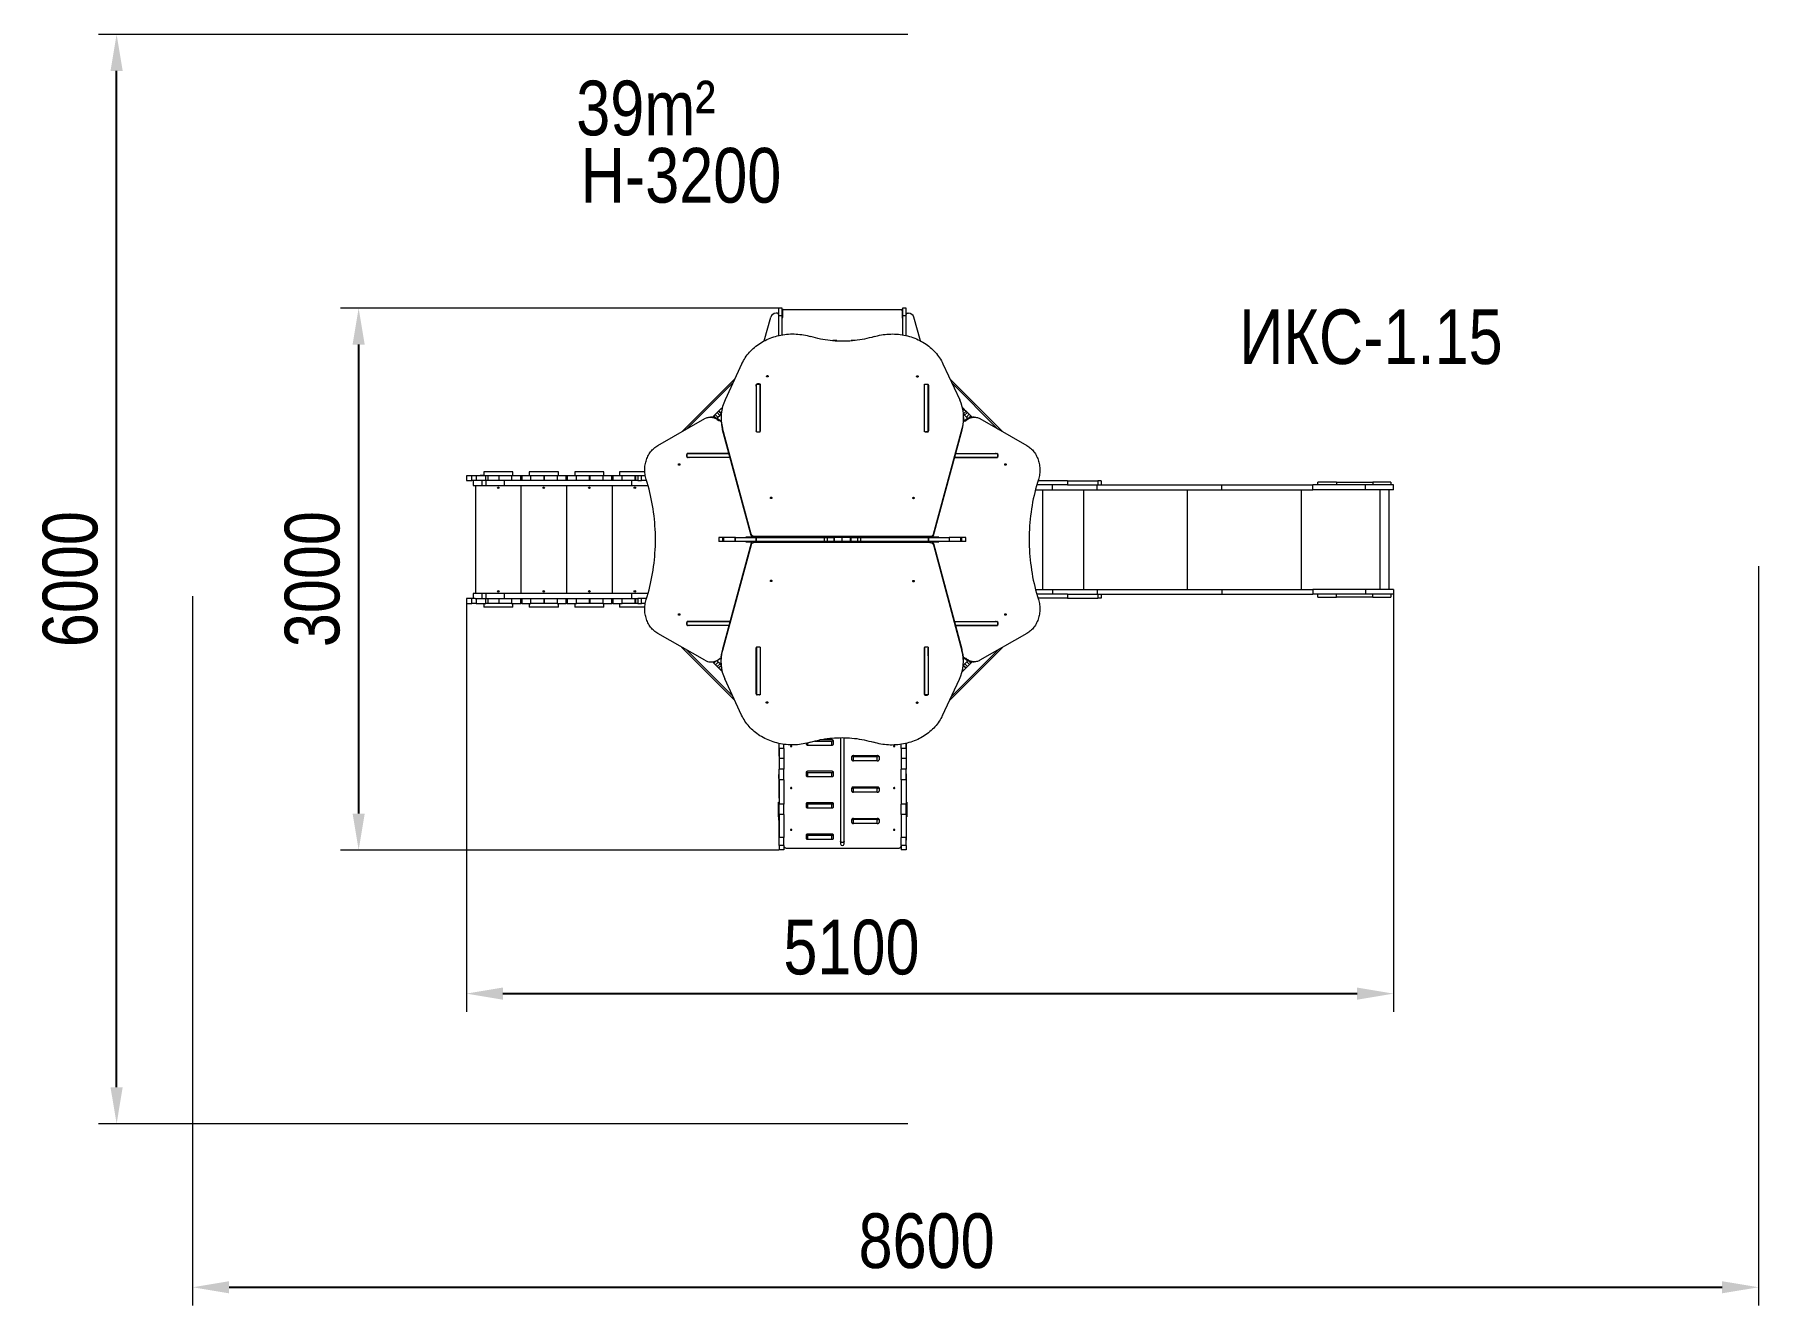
# Model space of a CAD drawing. Header units: millimetres. Extents: x -4492 to 4955, y -3948 to 3018.
import ezdxf

# ---------------------------------------------------------------- set-up
doc = ezdxf.new("R2010")
doc.units = ezdxf.units.MM
for name, color, linetype in [('DIKOM_АРТИКУЛ', 7, 'Continuous'), ('DIKOM_ОБЪЕКТ', 7, 'Continuous'), ('DIKOM_РАЗМЕР_ЗОНА', 7, 'Continuous'), ('DIKOM_РАЗМЕР_ОБЪЕКТА', 7, 'Continuous')]:
    doc.layers.add(name, color=color, linetype=linetype)
doc.styles.add('style1', font='arial.ttf', dxfattribs={"width": 0.8})
doc.dimstyles.new('1-50', dxfattribs={"dimtxt": 300, "dimasz": 200, "dimexe": 100, "dimexo": 0, "dimgap": 100, "dimtad": 1, "dimtxsty": 'style1', "dimcen": 200, "dimclrd": 7, "dimclre": 7, "dimclrt": 7, "dimadec": 1, "dimazin": 2, "dimtfac": 1, "dimtmove": 0, "dimatfit": 2, "dimfxl": 0, "dimlwd": 25, "dimlwe": 18, "dimarcsym": 0})

msp = doc.modelspace()

# ---------------------------------------------------------------- texts
at = {"layer": 'DIKOM_АРТИКУЛ', "insert": (2109.921, 1512.113), "char_height": 300, "attachment_point": 1, "style": 'style1'}
msp.add_mtext_dynamic_manual_height_columns('ИКС-1.15', width=1667.53662, gutter_width=20, heights=[0], dxfattribs=at)
at = {"layer": 'DIKOM_РАЗМЕР_ОБЪЕКТА', "char_height": 300, "width": 1252.54025, "attachment_point": 1, "style": 'style1'}
for s, insert in [('39m²', (-1523.819, 2765.596)), ('H-3200', (-1499.551, 2396.673))]:
    msp.add_mtext(s, dxfattribs=dict(at, insert=insert))

# ---------------------------------------------------------------- blocks, each defined once
blk = doc.blocks.new('*D9')
at = {"layer": 'Defpoints', "color": 0, "transparency": 16777216}
for p in [(2954.7, -36.1), (-2125.8, -99.6), (2954.7, -2238.2)]:
    blk.add_point(p, dxfattribs=at)
at = {"layer": 'DIKOM_РАЗМЕР_ОБЪЕКТА', "color": 7, "lineweight": 18, "transparency": 16777216}
for p, q in [((2954.7, -36.1), (2954.7, -2338.2)), ((-2125.8, -99.6), (-2125.8, -2338.2))]:
    blk.add_line(p, q, dxfattribs=at)
at = {"layer": 'DIKOM_РАЗМЕР_ОБЪЕКТА', "color": 7, "lineweight": 25, "transparency": 16777216}
blk.add_line((-1925.8, -2238.2), (2754.7, -2238.2), dxfattribs=at)
at = {"layer": 'DIKOM_РАЗМЕР_ОБЪЕКТА', "color": 7, "transparency": 16777216}
for points in [[(-1925.8, -2204.9), (-1925.8, -2271.6), (-2125.8, -2238.2)], [(2754.7, -2204.9), (2754.7, -2271.6), (2954.7, -2238.2)]]:
    blk.add_solid(points, dxfattribs=at)
at = {"layer": 'DIKOM_РАЗМЕР_ОБЪЕКТА', "color": 7, "transparency": 16777216, "insert": (-15.7, -1985.1), "char_height": 300, "attachment_point": 5, "style": 'style1'}
blk.add_mtext('5100', dxfattribs=at)
blk = doc.blocks.new('*D10')
at = {"layer": 'Defpoints', "color": 0, "transparency": 16777216}
for p in [(-415.9, 1518.5), (-2716, -1451.7), (-414.1, -1451.7)]:
    blk.add_point(p, dxfattribs=at)
at = {"layer": 'DIKOM_РАЗМЕР_ОБЪЕКТА', "color": 7, "lineweight": 18, "transparency": 16777216}
for p, q in [((-415.9, 1518.5), (-2816, 1518.5)), ((-414.1, -1451.7), (-2816, -1451.7))]:
    blk.add_line(p, q, dxfattribs=at)
at = {"layer": 'DIKOM_РАЗМЕР_ОБЪЕКТА', "color": 7, "lineweight": 25, "transparency": 16777216}
blk.add_line((-2716, 1318.5), (-2716, -1251.7), dxfattribs=at)
at = {"layer": 'DIKOM_РАЗМЕР_ОБЪЕКТА', "color": 7, "transparency": 16777216}
for points in [[(-2749.3, 1318.5), (-2682.7, 1318.5), (-2716, 1518.5)], [(-2749.3, -1251.7), (-2682.7, -1251.7), (-2716, -1451.7)]]:
    blk.add_solid(points, dxfattribs=at)
at = {"layer": 'DIKOM_РАЗМЕР_ОБЪЕКТА', "color": 7, "transparency": 16777216, "insert": (-2969.3, 33.4), "char_height": 300, "attachment_point": 5, "rotation": 90, "style": 'style1'}
blk.add_mtext('3000', dxfattribs=at)
blk = doc.blocks.new('*D11')
at = {"layer": 'Defpoints', "color": 0, "transparency": 16777216}
for p in [(4954.7, 104.9), (-3625.8, -59.3), (4954.7, -3847.6)]:
    blk.add_point(p, dxfattribs=at)
at = {"layer": 'DIKOM_РАЗМЕР_ЗОНА', "color": 7, "lineweight": 18, "transparency": 16777216}
for p, q in [((4954.7, 104.9), (4954.7, -3947.6)), ((-3625.8, -59.3), (-3625.8, -3947.6))]:
    blk.add_line(p, q, dxfattribs=at)
at = {"layer": 'DIKOM_РАЗМЕР_ЗОНА', "color": 7, "lineweight": 25, "transparency": 16777216}
blk.add_line((-3425.8, -3847.6), (4754.7, -3847.6), dxfattribs=at)
at = {"layer": 'DIKOM_РАЗМЕР_ЗОНА', "color": 7, "transparency": 16777216}
for points in [[(-3425.8, -3814.3), (-3425.8, -3880.9), (-3625.8, -3847.6)], [(4754.7, -3814.3), (4754.7, -3880.9), (4954.7, -3847.6)]]:
    blk.add_solid(points, dxfattribs=at)
at = {"layer": 'DIKOM_РАЗМЕР_ЗОНА', "color": 7, "transparency": 16777216, "insert": (396.1, -3594.4), "char_height": 300, "attachment_point": 5, "style": 'style1'}
blk.add_mtext('8600', dxfattribs=at)
blk = doc.blocks.new('*D12')
at = {"layer": 'Defpoints', "color": 0, "transparency": 16777216}
for p in [(-4042.3, 3018.5), (293.4, 3018.5), (293.4, -2951.7)]:
    blk.add_point(p, dxfattribs=at)
at = {"layer": 'DIKOM_РАЗМЕР_ЗОНА', "color": 7, "lineweight": 18, "transparency": 16777216}
for p, q in [((293.4, 3018.5), (-4142.3, 3018.5)), ((293.4, -2951.7), (-4142.3, -2951.7))]:
    blk.add_line(p, q, dxfattribs=at)
at = {"layer": 'DIKOM_РАЗМЕР_ЗОНА', "color": 7, "lineweight": 25, "transparency": 16777216}
blk.add_line((-4042.3, -2751.7), (-4042.3, 2818.5), dxfattribs=at)
at = {"layer": 'DIKOM_РАЗМЕР_ЗОНА', "color": 7, "transparency": 16777216}
for points in [[(-4075.7, 2818.5), (-4009, 2818.5), (-4042.3, 3018.5)], [(-4075.7, -2751.7), (-4009, -2751.7), (-4042.3, -2951.7)]]:
    blk.add_solid(points, dxfattribs=at)
at = {"layer": 'DIKOM_РАЗМЕР_ЗОНА', "color": 7, "transparency": 16777216, "insert": (-4295.5, 33.4), "char_height": 300, "attachment_point": 5, "rotation": 90, "style": 'style1'}
blk.add_mtext('6000', dxfattribs=at)

# ---------------------------------------------------------------- dimensions: what is measured, and where the dimension line sits
at = {"layer": 'DIKOM_РАЗМЕР_ЗОНА'}
dim = msp.add_linear_dim(base=(-4042.338, 3018.471), p1=(293.436, -2951.723), p2=(293.436, 3018.471), angle=90, text='6000', dimstyle='1-50', dxfattribs=at)
dim.commit()
dim.dimension.update_dxf_attribs({"geometry": '*D12', "text_midpoint": (-4042.338, 33.374), "dimtype": 160})
dim = msp.add_linear_dim(base=(4954.664, -3847.616), p1=(-3625.759, -59.281), p2=(4954.664, 104.904), text='8600', dimstyle='1-50', dxfattribs=at)
dim.commit()
dim.dimension.update_dxf_attribs({"geometry": '*D11', "text_midpoint": (396.077, -3847.616), "dimtype": 160})
at = {"layer": 'DIKOM_РАЗМЕР_ОБЪЕКТА'}
dim = msp.add_linear_dim(base=(-2716.016, -1451.723), p1=(-415.876, 1518.471), p2=(-414.142, -1451.723), angle=90, text='3000', dimstyle='1-50', dxfattribs=at)
dim.commit()
dim.dimension.update_dxf_attribs({"geometry": '*D10', "text_midpoint": (-2716.016, 33.374), "dimtype": 160})
dim = msp.add_linear_dim(base=(2954.664, -2238.228), p1=(-2125.759, -99.646), p2=(2954.664, -36.146), text='5100', dimstyle='1-50', dxfattribs=at)
dim.commit()
dim.dimension.update_dxf_attribs({"geometry": '*D9', "text_midpoint": (-15.652, -2238.228), "dimtype": 160})

# ---------------------------------------------------------------- linework, layer by layer
at = {"layer": 'DIKOM_ОБЪЕКТ', "color": 7, "linetype": 'Continuous', "lineweight": 15}
for p, q in [((-394.759, 1518.471), (-415.759, 1518.471)), ((-415.759, 1518.471), (-415.759, 1475.787)), ((-394.759, 1475.787), (-394.759, 1518.471)), ((284.241, 1518.471), (263.241, 1518.471)), ((263.241, 1518.471), (263.241, 1475.787)), ((284.241, 1475.787), (284.241, 1518.471)), ((-493.732, 1339.139), (-457.494, 1468.56)), ((-421.759, 1490.471), (-428.605, 1490.471)), ((-394.759, 1475.787), (-415.759, 1475.787)), ((-415.759, 1475.787), (-415.759, 1368.197)), ((-394.759, 1372.426), (-394.759, 1475.787)), ((-393.759, 1504.471), (-393.759, 1466.471)), ((-387.759, 1510.471), (256.241, 1510.471)), ((262.241, 1504.471), (262.241, 1466.471)), ((284.241, 1475.787), (263.241, 1475.787)), ((263.241, 1475.787), (263.241, 1372.331)), ((284.241, 1368.184), (284.241, 1475.787)), ((290.241, 1490.471), (297.087, 1490.471)), ((362.098, 1339.553), (325.976, 1468.56)), ((-95.993, 1341.471), (-116.993, 1341.471)), ((-116.993, 1341.471), (-116.993, 1340.562)), ((-116.993, 1340.562), (-116.993, 1339.235)), ((-95.993, 1341.471), (-95.993, 1340.562)), ((-95.993, 1340.562), (-95.993, 1337.774)), ((4.007, 1341.471), (-16.993, 1341.471)), ((-16.993, 1341.471), (-16.993, 1340.562)), ((-16.993, 1340.562), (-16.993, 1338.843)), ((4.007, 1341.471), (4.007, 1340.878)), ((-615.504, 1214.761), (-707.964, 1016.612)), ((485.398, 1214.102), (577.541, 1015.788)), ((-654.122, 1132), (-945.109, 841.013)), ((-664.019, 1110.789), (-918.748, 856.06)), ((-536.93, 1097.915), (-537.146, 845.902)), ((-536.93, 1090.415), (-537.139, 845.662)), ((-536.93, 1090.415), (-536.93, 1097.915)), ((-536.759, 1101.26), (-515.759, 1101.26)), ((-536.759, 841.452), (-536.759, 1101.26)), ((-520.526, 1103.1), (-530.926, 1103.107)), ((-530.926, 1101.26), (-530.926, 1103.107)), ((-520.526, 1101.26), (-520.526, 1103.1)), ((-515.759, 841.452), (-515.759, 1101.26)), ((-514.746, 845.818), (-514.53, 1097.901)), ((383.855, 845.242), (384.071, 1097.324)), ((383.861, 845.061), (384.071, 1089.824)), ((384.071, 1089.824), (384.071, 1097.324)), ((384.241, 1101.26), (405.241, 1101.26)), ((384.241, 841.452), (384.241, 1101.26)), ((405.241, 842.41), (405.241, 1101.26)), ((406.47, 1097.31), (406.255, 845.297)), ((813.588, 841.016), (524.361, 1130.243)), ((787.227, 856.063), (534.18, 1109.11)), ((-762.267, 935.546), (-751.986, 945.827)), ((-751.986, 945.827), (-737.137, 930.978)), ((-743.7, 954.113), (-742.034, 955.779)), ((-743.7, 954.113), (-728.921, 939.334)), ((-742.034, 955.779), (-728.628, 942.373)), ((-729.538, 968.275), (-722.841, 974.973)), ((-729.538, 968.275), (-725.325, 964.062)), ((592.406, 973.889), (592.641, 973.654)), ((592.641, 973.654), (592.5, 973.513)), ((602.77, 963.525), (596.008, 956.763)), ((612.161, 954.134), (598.21, 940.182)), ((602.77, 963.525), (612.161, 954.134)), ((619.316, 946.98), (604.466, 932.131)), ((619.316, 946.98), (629.597, 936.698)), ((-1075.955, 766.324), (-819.207, 912.88)), ((-781.004, 921.164), (-788.504, 921.164)), ((-776.797, 921.016), (-769.421, 928.392)), ((-769.421, 928.392), (-757.412, 916.383)), ((-762.267, 935.546), (-747.418, 920.697)), ((-747.418, 920.697), (-737.137, 930.978)), ((-735.649, 901.638), (-743.149, 901.638)), ((-735.649, 901.638), (-729.206, 895.195)), ((-729.817, 919.27), (-729.817, 911.77)), ((-565.057, 280.435), (-721.902, 859.984)), ((-721.902, 852.484), (-721.902, 859.984)), ((-565.057, 272.935), (-721.902, 852.484)), ((433.375, 279.795), (591.211, 859.142)), ((433.375, 272.295), (591.211, 851.642)), ((591.211, 851.642), (591.211, 859.142)), ((598.722, 896.231), (604.131, 901.64)), ((599.227, 911.302), (599.227, 918.802)), ((604.131, 901.64), (611.631, 901.64)), ((604.466, 932.131), (614.748, 921.849)), ((629.597, 936.698), (614.748, 921.849)), ((637.883, 928.412), (625.826, 916.356)), ((639.548, 926.747), (631.097, 918.296)), ((637.883, 928.412), (639.548, 926.747)), ((656.987, 921.165), (649.487, 921.165)), ((687.689, 912.881), (944.437, 766.326)), ((-536.759, 841.452), (-515.759, 841.452)), ((385.832, 841.452), (404.286, 841.452)), ((400.251, 840.105), (389.85, 840.111)), ((-917.611, 706.005), (-917.611, 716.405)), ((-916.312, 716.405), (-917.611, 716.405)), ((-916.312, 706.005), (-917.611, 706.005)), ((-916.312, 700.705), (-916.312, 721.705)), ((-686.509, 721.705), (-916.312, 721.705)), ((-680.825, 700.705), (-916.312, 700.705)), ((-912.415, 722.405), (-686.698, 722.405)), ((-680.636, 700.005), (-912.415, 700.005)), ((780.897, 700.006), (549.899, 700.006)), ((550.09, 700.706), (784.794, 700.706)), ((555.811, 721.706), (784.794, 721.706)), ((556.002, 722.406), (780.897, 722.406)), ((784.794, 721.706), (784.794, 700.706)), ((784.794, 716.406), (786.093, 716.406)), ((784.794, 706.006), (786.093, 706.006)), ((786.093, 716.406), (786.093, 706.006)), ((-2125.759, 600.354), (-2125.759, 573.354)), ((-2096.63, 600.354), (-2125.759, 600.354)), ((-2125.759, 573.354), (-2096.63, 573.354)), ((-2096.63, 573.354), (-2096.63, 600.354)), ((-2071.443, 600.354), (-2096.63, 600.354)), ((-2078.113, 573.354), (-2096.63, 573.354)), ((-2087.652, 573.354), (-2087.652, 546.354)), ((-2087.004, 546.354), (-2087.004, 573.354)), ((-2038.346, 573.354), (-2078.113, 573.354)), ((-2071.443, 600.354), (-2071.443, 573.354)), ((-2018.508, 600.354), (-2071.443, 600.354)), ((-2050.759, 603.354), (-2030.759, 603.354)), ((-2050.759, 600.354), (-2050.759, 603.354)), ((-2038.346, 546.354), (-2038.346, 573.354)), ((-2018.218, 573.354), (-2038.346, 573.354)), ((-2030.759, 621.354), (-2030.759, 600.354)), ((-1870.759, 621.354), (-2030.759, 621.354)), ((-2018.508, 573.354), (-2018.508, 600.354)), ((-2007.72, 600.354), (-2018.508, 600.354)), ((-2018.218, 546.354), (-2018.218, 573.354)), ((-1916.349, 573.354), (-2018.218, 573.354)), ((-2007.72, 600.354), (-2007.72, 573.354)), ((-1948.809, 600.354), (-2007.72, 600.354)), ((-1948.809, 600.354), (-1948.809, 573.354)), ((-1877.759, 600.354), (-1948.809, 600.354)), ((-1916.349, 546.354), (-1916.349, 573.354)), ((-1218.304, 573.354), (-1916.349, 573.354)), ((-1877.759, 600.354), (-1877.759, 573.354)), ((-1827.759, 600.354), (-1877.759, 600.354)), ((-1870.759, 600.354), (-1870.759, 621.354)), ((-1827.759, 573.354), (-1827.759, 600.354)), ((-1821.759, 600.354), (-1827.759, 600.354)), ((-1821.759, 600.354), (-1821.759, 573.354)), ((-1771.759, 600.354), (-1821.759, 600.354)), ((-1781.759, 621.354), (-1781.759, 600.354)), ((-1621.759, 621.354), (-1781.759, 621.354)), ((-1771.759, 573.354), (-1771.759, 600.354)), ((-1701.759, 600.354), (-1771.759, 600.354)), ((-1701.759, 600.354), (-1701.759, 573.354)), ((-1698.759, 600.354), (-1701.759, 600.354)), ((-1698.759, 600.354), (-1698.759, 573.354)), ((-1628.759, 600.354), (-1698.759, 600.354)), ((-1628.759, 600.354), (-1628.759, 573.354)), ((-1578.759, 600.354), (-1628.759, 600.354)), ((-1621.759, 600.354), (-1621.759, 621.354)), ((-1578.759, 573.354), (-1578.759, 600.354)), ((-1572.759, 600.354), (-1578.759, 600.354)), ((-1572.759, 600.354), (-1572.759, 573.354)), ((-1522.759, 600.354), (-1572.759, 600.354)), ((-1531.759, 621.354), (-1531.759, 600.354)), ((-1371.759, 621.354), (-1531.759, 621.354)), ((-1522.759, 573.354), (-1522.759, 600.354)), ((-1452.759, 600.354), (-1522.759, 600.354)), ((-1452.759, 600.354), (-1452.759, 573.354)), ((-1448.759, 600.354), (-1452.759, 600.354)), ((-1448.759, 600.354), (-1448.759, 573.354)), ((-1378.759, 600.354), (-1448.759, 600.354)), ((-1378.759, 600.354), (-1378.759, 573.354)), ((-1328.759, 600.354), (-1378.759, 600.354)), ((-1371.759, 600.354), (-1371.759, 621.354)), ((-1328.759, 573.354), (-1328.759, 600.354)), ((-1322.759, 600.354), (-1328.759, 600.354)), ((-1322.759, 600.354), (-1322.759, 573.354)), ((-1272.759, 600.354), (-1322.759, 600.354)), ((-1287.538, 621.354), (-1287.538, 600.354)), ((-1147.973, 621.354), (-1287.538, 621.354)), ((-1272.759, 573.354), (-1272.759, 600.354)), ((-1202.759, 600.354), (-1272.759, 600.354)), ((-1218.304, 546.354), (-1218.304, 573.354)), ((-1185.423, 573.354), (-1218.304, 573.354)), ((-1202.759, 600.354), (-1202.759, 573.354)), ((-1199.759, 600.354), (-1202.759, 600.354)), ((-1199.759, 600.354), (-1199.759, 573.354)), ((-1186.217, 600.354), (-1199.759, 600.354)), ((-1186.217, 600.354), (-1186.217, 573.354)), ((-1166.041, 600.354), (-1186.217, 600.354)), ((-1185.423, 573.354), (-1166.041, 573.354)), ((-1166.041, 573.354), (-1166.041, 600.354)), ((-1145.394, 600.354), (-1166.041, 600.354)), ((-1138.196, 573.354), (-1166.041, 573.354)), ((1168.143, 571.354), (1006.101, 571.354)), ((1168.143, 571.354), (1168.143, 550.354)), ((1168.143, 571.354), (1334.286, 571.354)), ((1334.286, 571.354), (1334.286, 550.354)), ((1353.148, 571.354), (1334.286, 571.354)), ((1353.148, 571.354), (1353.148, 550.354)), ((-2087.652, 546.354), (-2087.004, 546.354)), ((-2087.004, 546.354), (-2038.346, 546.354)), ((-2075.759, 546.354), (-2075.759, -45.646)), ((-2038.346, 546.354), (-2018.218, 546.354)), ((-2018.218, 546.354), (-1916.349, 546.354)), ((-1916.349, 546.354), (-1218.304, 546.354)), ((-1826.759, 546.354), (-1826.759, -45.646)), ((-1576.759, 546.354), (-1576.759, -45.646)), ((-1327.759, 546.354), (-1327.759, -45.646)), ((-1218.304, 546.354), (-1130.211, 546.354)), ((992.524, 523.354), (1086.117, 523.354)), ((1168.143, 550.354), (999.863, 550.354)), ((1032.281, -22.646), (1032.281, 523.354)), ((1086.117, 523.354), (1086.117, 550.354)), ((1086.117, 523.354), (1330.05, 523.354)), ((1168.143, 550.354), (1331.548, 550.354)), ((1257.256, -22.646), (1257.256, 523.354)), ((1330.05, 523.354), (1330.05, 550.354)), ((1330.05, 523.354), (2013.109, 523.354)), ((1331.548, 550.354), (2013.109, 550.354)), ((1825.664, -22.646), (1825.664, 523.354)), ((2013.109, 523.354), (2013.109, 550.354)), ((2013.109, 550.354), (2513.377, 550.354)), ((2013.109, 523.354), (2513.377, 523.354)), ((2450.999, -22.646), (2450.999, 523.354)), ((2513.377, 523.354), (2513.377, 550.354)), ((2800.248, 550.354), (2513.377, 550.354)), ((2800.248, 523.354), (2513.377, 523.354)), ((2540.111, 550.354), (2540.111, 565.354)), ((2641.856, 565.354), (2540.111, 565.354)), ((2641.856, 565.354), (2641.856, 550.354)), ((2641.856, 565.354), (2841.825, 565.354)), ((2800.248, 523.354), (2800.248, 550.354)), ((2954.664, 550.354), (2800.248, 550.354)), ((2954.664, 523.354), (2800.248, 523.354)), ((2841.825, 565.354), (2841.825, 550.354)), ((2940.08, 565.354), (2841.825, 565.354)), ((2880.537, -22.646), (2880.537, 523.354)), ((2929.664, 523.354), (2929.664, -22.646)), ((2940.08, 565.354), (2940.08, 550.354)), ((2954.664, 523.354), (2954.664, 550.354)), ((-742.231, 260.706), (-742.231, 239.706)), ((-720, 260.706), (-742.231, 260.706)), ((-720, 239.706), (-742.231, 239.706)), ((-564.723, 229.686), (-723.053, -349.559)), ((-564.723, 222.186), (-723.053, -357.059)), ((-720, 239.706), (-720, 260.706)), ((-715.341, 260.706), (-720, 260.706)), ((-715.341, 239.706), (-720, 239.706)), ((-715.341, 239.706), (-715.341, 260.706)), ((-652.18, 260.706), (-715.341, 260.706)), ((-652.18, 239.706), (-715.341, 239.706)), ((-652.18, 239.706), (-652.18, 260.706)), ((-650.711, 260.706), (-652.18, 260.706)), ((-650.711, 239.706), (-652.18, 239.706)), ((-650.711, 239.706), (-650.711, 260.706)), ((-650.711, 260.706), (-538.602, 260.706)), ((-538.602, 239.706), (-650.711, 239.706)), ((-594.759, 264.206), (-594.759, 261.206)), ((-576.759, 264.206), (-594.759, 264.206)), ((-576.759, 261.206), (-594.759, 261.206)), ((-594.759, 239.706), (-594.759, 237.206)), ((-594.759, 237.206), (-576.759, 237.206)), ((-576.759, 264.206), (-576.759, 261.206)), ((-559.207, 264.206), (-576.759, 264.206)), ((-554.076, 261.206), (-576.759, 261.206)), ((-576.759, 239.706), (-576.759, 237.206)), ((-576.759, 237.206), (-560.207, 237.206)), ((-565.057, 272.935), (-565.057, 280.435)), ((-564.723, 229.686), (-564.723, 222.186)), ((413.895, 266.452), (-545.599, 267.067)), ((-545.599, 260.706), (-545.599, 267.067)), ((-545.231, 239.706), (-545.231, 235.517)), ((-545.231, 235.517), (414.262, 234.287)), ((-538.602, 260.706), (-538.602, 239.706)), ((-538.158, 260.706), (-538.602, 260.706)), ((-538.602, 239.706), (-538.158, 239.706)), ((-538.158, 239.706), (-538.158, 260.706)), ((-538.158, 260.706), (-165.289, 260.706)), ((-165.289, 239.706), (-538.158, 239.706)), ((-165.289, 260.706), (-165.289, 239.706)), ((-165.289, 260.706), (-148.199, 260.706)), ((-148.199, 239.706), (-165.289, 239.706)), ((-148.199, 260.706), (-148.199, 239.706)), ((-148.199, 260.706), (-111.715, 260.706)), ((-111.715, 239.706), (-148.199, 239.706)), ((-111.715, 260.706), (-111.715, 239.706)), ((-111.715, 260.706), (-110.554, 260.706)), ((-110.554, 239.706), (-111.715, 239.706)), ((-110.554, 260.706), (-110.554, 239.706)), ((-65.759, 260.706), (-110.554, 260.706)), ((-65.759, 239.706), (-110.554, 239.706)), ((-65.759, 239.706), (-65.759, 260.706)), ((-20.964, 260.706), (-65.759, 260.706)), ((-20.964, 239.706), (-65.759, 239.706)), ((-20.964, 239.706), (-20.964, 260.706)), ((-20.964, 260.706), (-19.803, 260.706)), ((-19.803, 239.706), (-20.964, 239.706)), ((-19.803, 260.706), (-19.803, 239.706)), ((-19.803, 260.706), (16.681, 260.706)), ((16.681, 239.706), (-19.803, 239.706)), ((16.681, 260.706), (16.681, 239.706)), ((16.681, 260.706), (33.771, 260.706)), ((33.771, 239.706), (16.681, 239.706)), ((33.771, 260.706), (33.771, 239.706)), ((33.771, 260.706), (406.64, 260.706)), ((406.64, 239.706), (33.771, 239.706)), ((406.64, 260.706), (406.64, 239.706)), ((407.084, 260.706), (406.64, 260.706)), ((406.64, 239.706), (407.084, 239.706)), ((407.084, 239.706), (407.084, 260.706)), ((407.084, 260.706), (519.193, 260.706)), ((519.193, 239.706), (407.084, 239.706)), ((413.895, 260.706), (413.895, 266.452)), ((414.262, 239.706), (414.262, 234.287)), ((445.241, 261.206), (423.775, 261.206)), ((427.783, 237.206), (445.241, 237.206)), ((445.241, 264.206), (428.257, 264.206)), ((433.375, 272.295), (433.375, 279.795)), ((433.708, 228.406), (433.708, 220.906)), ((433.708, 228.406), (590.058, -351.243)), ((433.708, 220.906), (590.058, -358.743)), ((445.241, 261.206), (445.241, 264.206)), ((463.241, 264.206), (445.241, 264.206)), ((463.241, 261.206), (445.241, 261.206)), ((445.241, 237.206), (445.241, 239.706)), ((445.241, 237.206), (463.241, 237.206)), ((463.241, 261.206), (463.241, 264.206)), ((463.241, 237.206), (463.241, 239.706)), ((519.193, 260.706), (519.193, 239.706)), ((520.662, 260.706), (519.193, 260.706)), ((520.662, 239.706), (519.193, 239.706)), ((520.662, 239.706), (520.662, 260.706)), ((583.823, 260.706), (520.662, 260.706)), ((583.823, 239.706), (520.662, 239.706)), ((583.823, 239.706), (583.823, 260.706)), ((588.482, 260.706), (583.823, 260.706)), ((588.482, 239.706), (583.823, 239.706)), ((588.482, 239.706), (588.482, 260.706)), ((610.713, 260.706), (588.482, 260.706)), ((610.713, 239.706), (588.482, 239.706)), ((610.713, 239.706), (610.713, 260.706)), ((-2125.759, -72.646), (-2125.759, -99.646)), ((-2096.63, -72.646), (-2125.759, -72.646)), ((-2096.63, -99.646), (-2096.63, -72.646)), ((-2078.113, -72.646), (-2096.63, -72.646)), ((-2087.652, -45.646), (-2087.652, -72.646)), ((-2087.004, -45.646), (-2087.652, -45.646)), ((-2087.004, -72.646), (-2087.004, -45.646)), ((-2038.346, -45.646), (-2087.004, -45.646)), ((-2078.113, -72.646), (-2038.346, -72.646)), ((-2071.443, -72.646), (-2071.443, -99.646)), ((-2038.346, -72.646), (-2038.346, -45.646)), ((-2018.218, -45.646), (-2038.346, -45.646)), ((-2038.346, -72.646), (-2018.218, -72.646)), ((-2018.508, -99.646), (-2018.508, -72.646)), ((-2018.218, -72.646), (-2018.218, -45.646)), ((-1916.349, -45.646), (-2018.218, -45.646)), ((-2018.218, -72.646), (-1916.349, -72.646)), ((-2007.72, -72.646), (-2007.72, -99.646)), ((-1948.809, -72.646), (-1948.809, -99.646)), ((-1916.349, -72.646), (-1916.349, -45.646)), ((-1218.304, -45.646), (-1916.349, -45.646)), ((-1916.349, -72.646), (-1218.304, -72.646)), ((-1877.759, -72.646), (-1877.759, -99.646)), ((-1827.759, -99.646), (-1827.759, -72.646)), ((-1821.759, -72.646), (-1821.759, -99.646)), ((-1771.759, -99.646), (-1771.759, -72.646)), ((-1701.759, -72.646), (-1701.759, -99.646)), ((-1698.759, -72.646), (-1698.759, -99.646)), ((-1628.759, -72.646), (-1628.759, -99.646)), ((-1578.759, -99.646), (-1578.759, -72.646)), ((-1572.759, -72.646), (-1572.759, -99.646)), ((-1522.759, -99.646), (-1522.759, -72.646)), ((-1452.759, -72.646), (-1452.759, -99.646)), ((-1448.759, -72.646), (-1448.759, -99.646)), ((-1378.759, -72.646), (-1378.759, -99.646)), ((-1328.759, -99.646), (-1328.759, -72.646)), ((-1322.759, -72.646), (-1322.759, -99.646)), ((-1272.759, -99.646), (-1272.759, -72.646)), ((-1218.304, -72.646), (-1218.304, -45.646)), ((-1130.409, -45.646), (-1218.304, -45.646)), ((-1218.304, -72.646), (-1185.423, -72.646)), ((-1202.759, -72.646), (-1202.759, -99.646)), ((-1199.759, -72.646), (-1199.759, -99.646)), ((-1186.217, -72.646), (-1186.217, -99.646)), ((-1166.041, -72.646), (-1185.423, -72.646)), ((-1166.041, -99.646), (-1166.041, -72.646)), ((-1138.414, -72.646), (-1166.041, -72.646)), ((992.702, -22.646), (1086.117, -22.646)), ((1168.143, -49.646), (1000.066, -49.646)), ((1168.143, -70.646), (1006.318, -70.646)), ((1086.117, -22.646), (1086.117, -49.646)), ((1086.117, -22.646), (1330.05, -22.646)), ((1168.143, -49.646), (1168.143, -70.646)), ((1168.143, -49.646), (1331.548, -49.646)), ((1168.143, -70.646), (1334.286, -70.646)), ((1330.05, -22.646), (1330.05, -49.646)), ((1330.05, -22.646), (2013.109, -22.646)), ((1331.548, -49.646), (2013.109, -49.646)), ((1334.286, -49.646), (1334.286, -70.646)), ((1353.148, -70.646), (1334.286, -70.646)), ((1353.148, -49.646), (1353.148, -70.646)), ((2013.109, -22.646), (2013.109, -49.646)), ((2013.109, -22.646), (2513.377, -22.646)), ((2013.109, -49.646), (2513.377, -49.646)), ((2513.377, -22.646), (2513.377, -49.646)), ((2800.248, -22.646), (2513.377, -22.646)), ((2800.248, -49.646), (2513.377, -49.646)), ((2540.111, -64.646), (2540.111, -49.646)), ((2540.111, -64.646), (2641.856, -64.646)), ((2641.856, -64.646), (2641.856, -49.646)), ((2841.825, -64.646), (2641.856, -64.646)), ((2800.248, -22.646), (2800.248, -49.646)), ((2954.664, -22.646), (2800.248, -22.646)), ((2954.664, -49.646), (2800.248, -49.646)), ((2841.825, -64.646), (2841.825, -49.646)), ((2841.825, -64.646), (2940.08, -64.646)), ((2940.08, -49.646), (2940.08, -64.646)), ((2954.664, -22.646), (2954.664, -49.646)), ((-2125.759, -99.646), (-2096.63, -99.646)), ((-2071.443, -99.646), (-2096.63, -99.646)), ((-2071.443, -99.646), (-2018.508, -99.646)), ((-2050.759, -102.646), (-2050.759, -99.646)), ((-2030.759, -102.646), (-2050.759, -102.646)), ((-2030.759, -99.646), (-2030.759, -120.646)), ((-1870.759, -120.646), (-2030.759, -120.646)), ((-2007.72, -99.646), (-2018.508, -99.646)), ((-1948.809, -99.646), (-2007.72, -99.646)), ((-1877.759, -99.646), (-1948.809, -99.646)), ((-1877.759, -99.646), (-1827.759, -99.646)), ((-1870.759, -120.646), (-1870.759, -99.646)), ((-1821.759, -99.646), (-1827.759, -99.646)), ((-1821.759, -99.646), (-1771.759, -99.646)), ((-1781.759, -99.646), (-1781.759, -120.646)), ((-1621.759, -120.646), (-1781.759, -120.646)), ((-1701.759, -99.646), (-1771.759, -99.646)), ((-1698.759, -99.646), (-1701.759, -99.646)), ((-1628.759, -99.646), (-1698.759, -99.646)), ((-1628.759, -99.646), (-1578.759, -99.646)), ((-1621.759, -120.646), (-1621.759, -99.646)), ((-1572.759, -99.646), (-1578.759, -99.646)), ((-1572.759, -99.646), (-1522.759, -99.646)), ((-1531.759, -99.646), (-1531.759, -120.646)), ((-1371.759, -120.646), (-1531.759, -120.646)), ((-1452.759, -99.646), (-1522.759, -99.646)), ((-1448.759, -99.646), (-1452.759, -99.646)), ((-1378.759, -99.646), (-1448.759, -99.646)), ((-1378.759, -99.646), (-1328.759, -99.646)), ((-1371.759, -120.646), (-1371.759, -99.646)), ((-1322.759, -99.646), (-1328.759, -99.646)), ((-1322.759, -99.646), (-1272.759, -99.646)), ((-1287.538, -99.646), (-1287.538, -120.646)), ((-1148.014, -120.646), (-1287.538, -120.646)), ((-1202.759, -99.646), (-1272.759, -99.646)), ((-1199.759, -99.646), (-1202.759, -99.646)), ((-1186.217, -99.646), (-1199.759, -99.646)), ((-1186.217, -99.646), (-1166.041, -99.646)), ((-1145.523, -99.646), (-1166.041, -99.646)), ((-819.207, -411.47), (-1075.955, -264.914)), ((-917.611, -214.995), (-917.611, -204.595)), ((-916.312, -204.595), (-917.611, -204.595)), ((-916.312, -214.995), (-917.611, -214.995)), ((-916.312, -220.295), (-916.312, -199.295)), ((-681.98, -199.295), (-916.312, -199.295)), ((-687.72, -220.295), (-916.312, -220.295)), ((-912.415, -198.595), (-681.789, -198.595)), ((-687.912, -220.995), (-912.415, -220.995)), ((548.884, -198.594), (780.897, -198.594)), ((549.073, -199.294), (784.794, -199.294)), ((554.737, -220.294), (784.794, -220.294)), ((780.897, -220.994), (554.926, -220.994)), ((944.437, -264.913), (687.689, -411.468)), ((784.794, -199.294), (784.794, -220.294)), ((784.794, -204.594), (786.093, -204.594)), ((784.794, -214.994), (786.093, -214.994)), ((786.093, -204.594), (786.093, -214.994)), ((-946.197, -338.982), (-655.969, -629.21)), ((-919.836, -354.029), (-665.748, -608.117)), ((-723.053, -349.559), (-723.053, -357.059)), ((-538.517, -595.346), (-538.086, -343.333)), ((-515.759, -340.041), (-536.759, -340.041)), ((-536.759, -340.041), (-536.759, -599.848)), ((-515.759, -340.041), (-515.759, -599.848)), ((-515.759, -342.544), (-515.686, -343.292)), ((-515.698, -343.015), (-515.759, -378.438)), ((-515.686, -343.292), (-515.759, -385.938)), ((382.914, -344.444), (382.483, -596.526)), ((405.241, -340.041), (384.241, -340.041)), ((384.241, -340.041), (384.241, -599.848)), ((405.241, -340.041), (405.241, -599.848)), ((405.241, -343.728), (405.314, -344.542)), ((405.241, -379.6), (405.302, -344.203)), ((405.241, -387.1), (405.314, -344.542)), ((521.255, -632.406), (814.682, -338.979)), ((531.192, -611.155), (788.321, -354.026)), ((590.058, -351.243), (590.058, -358.743)), ((-788.504, -419.754), (-781.004, -419.754)), ((-771.066, -425.804), (-761.922, -416.66)), ((-769.401, -427.469), (-771.066, -425.804)), ((-769.401, -427.469), (-756.526, -414.594)), ((-761.115, -435.755), (-746.266, -420.906)), ((-750.833, -446.037), (-761.115, -435.755)), ((-750.833, -446.037), (-735.984, -431.188)), ((-735.984, -431.188), (-746.266, -420.906)), ((-743.679, -453.191), (-729.985, -439.497)), ((-734.288, -462.582), (-743.679, -453.191)), ((-734.288, -462.582), (-727.706, -456)), ((-731.121, -409.407), (-731.121, -416.907)), ((598.02, -467.332), (590.649, -474.703)), ((598.02, -467.332), (593.412, -462.724)), ((610.516, -454.836), (596.724, -441.043)), ((597.333, -438.321), (596.954, -438.7)), ((604.131, -400.227), (597.282, -393.378)), ((612.182, -453.17), (597.333, -438.321)), ((597.922, -417.841), (597.922, -410.341)), ((604.131, -400.227), (611.631, -400.227)), ((615.9, -419.754), (605.619, -430.035)), ((620.468, -444.884), (605.619, -430.035)), ((612.182, -453.17), (610.516, -454.836)), ((630.749, -434.603), (615.9, -419.754)), ((630.749, -434.603), (620.468, -444.884)), ((637.904, -427.449), (625.078, -414.623)), ((645.718, -419.634), (637.904, -427.449)), ((649.487, -419.753), (656.987, -419.753)), ((-724.159, -472.711), (-724.127, -472.679)), ((-724.106, -472.765), (-724.159, -472.711)), ((-617.544, -712.087), (-709.518, -513.714)), ((483.357, -713.451), (575.987, -515.362)), ((-515.759, -599.848), (-536.759, -599.848)), ((-532.526, -599.848), (-532.526, -600.55)), ((-522.126, -600.563), (-532.526, -600.55)), ((-522.126, -599.848), (-522.126, -600.563)), ((405.241, -599.848), (384.241, -599.848)), ((388.474, -599.848), (388.474, -601.73)), ((388.474, -601.73), (398.874, -601.744)), ((398.874, -599.848), (398.874, -601.744)), ((-124.025, -847.607), (-189.111, -847.607)), ((-75.259, -835.341), (-75.259, -1402.992)), ((-56.259, -1402.992), (-56.259, -835.411)), ((-414.025, -866.865), (-414.025, -934.791)), ((-412.525, -894.105), (-412.525, -867.196)), ((-385.525, -894.105), (-412.525, -894.105)), ((-412.525, -894.105), (-412.525, -949.989)), ((-385.525, -894.105), (-385.525, -871.964)), ((-385.525, -894.105), (-385.525, -949.989)), ((-264.025, -866.81), (-264.025, -870.55)), ((-254.025, -876.286), (-254.025, -864.409)), ((-254.025, -876.286), (-124.025, -876.286)), ((-217.403, -854.169), (-124.025, -854.169)), ((-124.025, -876.286), (-124.025, -854.169)), ((-114.025, -870.55), (-114.025, -853.343)), ((-14.025, -956.587), (-14.025, -939.379)), ((-4.025, -933.644), (125.975, -933.644)), ((-4.025, -962.322), (-4.025, -940.205)), ((125.975, -940.205), (-4.025, -940.205)), ((125.975, -962.322), (125.975, -940.205)), ((135.975, -939.379), (135.975, -956.587)), ((257.475, -894.105), (257.475, -871.778)), ((284.475, -894.105), (257.475, -894.105)), ((257.475, -894.105), (257.475, -949.989)), ((284.475, -894.105), (284.475, -866.525)), ((284.475, -894.105), (284.475, -949.989)), ((285.975, -934.791), (285.975, -866.166)), ((-414.025, -1058.683), (-414.025, -1036.566)), ((-385.525, -949.989), (-412.525, -949.989)), ((-412.525, -949.989), (-412.525, -1007.448)), ((-385.525, -1007.448), (-412.525, -1007.448)), ((-412.525, -1067.256), (-412.525, -1007.448)), ((-385.525, -949.989), (-385.525, -1007.448)), ((-385.525, -1067.256), (-385.525, -1007.448)), ((-264.025, -1025.416), (-264.025, -1042.623)), ((-124.025, -1019.68), (-254.025, -1019.68)), ((-254.025, -1048.359), (-254.025, -1026.242)), ((-254.025, -1026.242), (-124.025, -1026.242)), ((-124.025, -1048.359), (-124.025, -1026.242)), ((-114.025, -1042.623), (-114.025, -1025.416)), ((125.975, -962.322), (-4.025, -962.322)), ((284.475, -949.989), (257.475, -949.989)), ((257.475, -949.989), (257.475, -1007.448)), ((284.475, -1007.448), (257.475, -1007.448)), ((257.475, -1067.256), (257.475, -1007.448)), ((284.475, -949.989), (284.475, -1007.448)), ((284.475, -1067.256), (284.475, -1007.448)), ((285.975, -1058.683), (285.975, -1036.566)), ((-414.025, -1058.683), (-414.025, -1164.221)), ((-385.525, -1067.256), (-412.525, -1067.256)), ((-412.525, -1067.256), (-412.525, -1199.298)), ((-385.525, -1067.256), (-385.525, -1199.298)), ((-254.025, -1048.359), (-124.025, -1048.359)), ((-14.025, -1128.66), (-14.025, -1111.452)), ((-4.025, -1105.717), (125.975, -1105.717)), ((-4.025, -1134.395), (-4.025, -1112.278)), ((125.975, -1112.278), (-4.025, -1112.278)), ((125.975, -1134.395), (125.975, -1112.278)), ((135.975, -1111.452), (135.975, -1128.66)), ((284.475, -1067.256), (257.475, -1067.256)), ((257.475, -1067.256), (257.475, -1199.298)), ((284.475, -1067.256), (284.475, -1199.298)), ((285.975, -1164.221), (285.975, -1058.683)), ((-415.525, -1269.529), (-415.525, -1189.529)), ((-415.525, -1189.529), (-412.525, -1189.529)), ((-385.525, -1199.298), (-412.525, -1199.298)), ((-412.525, -1256.918), (-412.525, -1199.298)), ((-385.525, -1256.918), (-385.525, -1199.298)), ((-264.025, -1197.489), (-264.025, -1214.696)), ((-124.025, -1191.753), (-254.025, -1191.753)), ((-254.025, -1220.432), (-254.025, -1198.315)), ((-254.025, -1198.315), (-124.025, -1198.315)), ((-254.025, -1220.432), (-124.025, -1220.432)), ((-124.025, -1220.432), (-124.025, -1198.315)), ((-114.025, -1214.696), (-114.025, -1197.489)), ((125.975, -1134.395), (-4.025, -1134.395)), ((284.475, -1199.298), (257.475, -1199.298)), ((257.475, -1256.918), (257.475, -1199.298)), ((284.475, -1189.529), (287.475, -1189.529)), ((284.475, -1256.918), (284.475, -1199.298)), ((287.475, -1189.529), (287.475, -1269.529)), ((-414.025, -1269.529), (-415.525, -1269.529)), ((-414.025, -1288.114), (-414.025, -1265.997)), ((-414.025, -1288.114), (-414.025, -1393.652)), ((-385.525, -1256.918), (-412.525, -1256.918)), ((-412.525, -1256.918), (-412.525, -1382.483)), ((-385.525, -1256.918), (-385.525, -1382.483)), ((-14.025, -1300.733), (-14.025, -1283.525)), ((-4.025, -1277.789), (125.975, -1277.789)), ((-4.025, -1306.468), (-4.025, -1284.351)), ((125.975, -1284.351), (-4.025, -1284.351)), ((125.975, -1306.468), (-4.025, -1306.468)), ((125.975, -1306.468), (125.975, -1284.351)), ((135.975, -1283.525), (135.975, -1300.733)), ((284.475, -1256.918), (257.475, -1256.918)), ((257.475, -1256.918), (257.475, -1382.483)), ((284.475, -1256.918), (284.475, -1382.483)), ((285.975, -1288.114), (285.975, -1265.997)), ((287.475, -1269.529), (285.975, -1269.529)), ((285.975, -1393.652), (285.975, -1288.114)), ((-385.525, -1382.483), (-412.525, -1382.483)), ((-412.525, -1427.06), (-412.525, -1382.483)), ((-385.525, -1427.06), (-385.525, -1382.483)), ((-264.025, -1369.562), (-264.025, -1386.769)), ((-124.025, -1363.826), (-254.025, -1363.826)), ((-254.025, -1392.505), (-254.025, -1370.388)), ((-254.025, -1370.388), (-124.025, -1370.388)), ((-254.025, -1392.505), (-124.025, -1392.505)), ((-124.025, -1392.505), (-124.025, -1370.388)), ((-114.025, -1386.769), (-114.025, -1369.562)), ((-75.259, -1402.992), (-75.259, -1417.012)), ((-75.259, -1404.954), (-75.259, -1417.012)), ((-56.259, -1417.012), (-56.259, -1402.992)), ((-56.259, -1417.012), (-56.259, -1404.954)), ((284.475, -1382.483), (257.475, -1382.483)), ((257.475, -1427.06), (257.475, -1382.483)), ((284.475, -1427.06), (284.475, -1382.483)), ((-385.525, -1427.06), (-412.525, -1427.06)), ((-412.525, -1427.06), (-412.525, -1449.529)), ((-385.525, -1449.529), (-412.525, -1449.529)), ((-385.525, -1427.06), (-385.525, -1449.529)), ((-365.525, -1441.259), (237.475, -1441.259)), ((284.475, -1427.06), (257.475, -1427.06)), ((257.475, -1427.06), (257.475, -1449.529)), ((284.475, -1449.529), (257.475, -1449.529)), ((284.475, -1427.06), (284.475, -1449.529))]:
    msp.add_line(p, q, dxfattribs=at)
at = {"layer": 'DIKOM_ОБЪЕКТ', "color": 7, "linetype": 'Continuous', "lineweight": 15, "flags": 128}
for points in [[(-615.504, 1214.761), (-611.443, 1223.047), (-607.054, 1231.206), (-602.34, 1239.228), (-597.309, 1247.105), (-591.966, 1254.825), (-586.317, 1262.381), (-580.369, 1269.763), (-574.129, 1276.961), (-567.606, 1283.969), (-560.805, 1290.776), (-553.737, 1297.376), (-546.409, 1303.759), (-538.83, 1309.919), (-531.009, 1315.847), (-522.956, 1321.538), (-514.68, 1326.983), (-506.191, 1332.177), (-497.5, 1337.113), (-488.616, 1341.785), (-479.551, 1346.188), (-470.315, 1350.317), (-460.919, 1354.166), (-451.375, 1357.73), (-441.694, 1361.007), (-431.888, 1363.991), (-421.969, 1366.679), (-411.948, 1369.067), (-401.837, 1371.154), (-391.649, 1372.936), (-381.396, 1374.412), (-371.09, 1375.579), (-360.744, 1376.436), (-350.369, 1376.982), (-339.979, 1377.216), (-329.585, 1377.139), (-319.201, 1376.75), (-308.839, 1376.05), (-298.511, 1375.039), (-288.23, 1373.719), (-278.008, 1372.092), (-267.856, 1370.158), (-257.789, 1367.922), (-247.816, 1365.384), (-237.952, 1362.549)], [(108.042, 1362.357), (95.183, 1358.624), (82.217, 1355.18), (69.152, 1352.029), (55.996, 1349.172), (42.76, 1346.611), (29.452, 1344.349), (16.08, 1342.386), (2.654, 1340.724), (-10.817, 1339.364), (-24.325, 1338.307), (-37.859, 1337.554), (-51.412, 1337.105), (-64.974, 1336.96), (-78.535, 1337.12), (-92.087, 1337.584), (-105.62, 1338.352), (-119.126, 1339.424), (-132.595, 1340.799), (-146.019, 1342.476), (-159.388, 1344.454), (-172.693, 1346.731), (-185.925, 1349.306), (-199.076, 1352.178), (-212.137, 1355.343), (-225.098, 1358.801), (-237.952, 1362.549)], [(108.042, 1362.357), (117.913, 1365.182), (127.89, 1367.708), (137.962, 1369.934), (148.118, 1371.856), (158.344, 1373.472), (168.628, 1374.781), (178.959, 1375.78), (189.324, 1376.468), (199.71, 1376.845), (210.105, 1376.911), (220.496, 1376.664), (230.871, 1376.106), (241.217, 1375.237), (251.523, 1374.058), (261.775, 1372.57), (271.962, 1370.776), (282.07, 1368.677), (292.089, 1366.276), (302.005, 1363.576), (311.808, 1360.58), (321.485, 1357.292), (331.024, 1353.715), (340.415, 1349.855), (349.645, 1345.715), (358.705, 1341.3), (367.582, 1336.616), (376.267, 1331.669), (384.748, 1326.464), (393.017, 1321.008), (401.062, 1315.307), (408.874, 1309.368), (416.444, 1303.198), (423.762, 1296.805), (430.82, 1290.196), (437.61, 1283.379), (444.123, 1276.363), (450.351, 1269.155), (456.287, 1261.765), (461.924, 1254.201), (467.255, 1246.473), (472.274, 1238.589), (476.974, 1230.56), (481.351, 1222.394), (485.398, 1214.102)], [(-471.789, 1145.072), (-471.969, 1143.998), (-472.49, 1143.012), (-473.31, 1142.193), (-474.365, 1141.607), (-475.566, 1141.302), (-476.819, 1141.303), (-478.02, 1141.609), (-479.073, 1142.197), (-479.893, 1143.017), (-480.412, 1144.004), (-480.589, 1145.077), (-480.41, 1146.151), (-479.889, 1147.137), (-479.068, 1147.956), (-478.014, 1148.542), (-476.812, 1148.847), (-475.56, 1148.846), (-474.359, 1148.539), (-473.306, 1147.952), (-472.486, 1147.132), (-471.967, 1146.145), (-471.789, 1145.072)], [(350.21, 1144.545), (350.031, 1143.471), (349.51, 1142.485), (348.689, 1141.666), (347.635, 1141.08), (346.433, 1140.775), (345.181, 1140.776), (343.98, 1141.083), (342.927, 1141.67), (342.107, 1142.49), (341.588, 1143.477), (341.41, 1144.55), (341.59, 1145.624), (342.111, 1146.61), (342.931, 1147.429), (343.985, 1148.015), (345.187, 1148.32), (346.44, 1148.319), (347.641, 1148.013), (348.694, 1147.425), (349.514, 1146.605), (350.033, 1145.618), (350.21, 1144.545)], [(345.647, 1140.855), (345.867, 1140.833), (346.297, 1140.76)], [(-536.93, 1097.915), (-536.814, 1098.929), (-536.759, 1099.144)], [(-536.93, 1090.415), (-536.814, 1091.429), (-536.759, 1091.644)], [(384.071, 1097.324), (384.187, 1098.338), (384.241, 1098.55)], [(384.071, 1089.824), (384.187, 1090.838), (384.241, 1091.05)], [(-751.986, 945.827), (-750.8, 947.014), (-749.628, 948.185), (-748.486, 949.327), (-747.389, 950.425), (-746.348, 951.465), (-745.379, 952.434), (-744.492, 953.321), (-743.7, 954.113)], [(-742.034, 955.779), (-740.848, 956.965), (-739.509, 958.304), (-738.037, 959.777), (-736.454, 961.359), (-734.787, 963.026), (-733.061, 964.753), (-731.302, 966.512), (-729.538, 968.275)], [(592.641, 973.654), (594.023, 972.272), (595.398, 970.898), (596.751, 969.544), (598.071, 968.224), (599.345, 966.95), (600.56, 965.735), (601.706, 964.59), (602.77, 963.525)], [(612.161, 954.134), (612.916, 953.38), (613.725, 952.571), (614.581, 951.714), (615.479, 950.817), (616.409, 949.887), (617.364, 948.932), (618.335, 947.96), (619.316, 946.98)], [(-819.207, 912.88), (-814.852, 915.153), (-810.372, 917.074), (-805.789, 918.634), (-801.123, 919.826), (-796.396, 920.643), (-791.633, 921.082), (-786.854, 921.141), (-782.083, 920.82), (-777.343, 920.119), (-772.656, 919.043), (-768.045, 917.596), (-763.53, 915.785), (-759.135, 913.62), (-754.879, 911.11), (-750.783, 908.267), (-746.867, 905.105), (-743.149, 901.638)], [(-769.421, 928.392), (-768.667, 929.146), (-767.858, 929.955), (-767.001, 930.812), (-766.104, 931.709), (-765.174, 932.639), (-764.219, 933.594), (-763.247, 934.566), (-762.267, 935.546)], [(-753.517, 914.598), (-753.009, 915.106), (-752.152, 915.963), (-751.255, 916.86), (-750.325, 917.79), (-749.37, 918.745), (-748.398, 919.717), (-747.418, 920.697)], [(-737.137, 930.978), (-735.95, 932.164), (-734.779, 933.336), (-733.637, 934.478), (-732.539, 935.575), (-731.499, 936.616), (-730.53, 937.585), (-729.643, 938.472), (-728.935, 939.18)], [(598.389, 938.207), (598.875, 937.722), (599.732, 936.865), (600.629, 935.967), (601.56, 935.037), (602.515, 934.082), (603.486, 933.111), (604.466, 932.131)], [(611.631, 901.64), (615.349, 905.106), (619.265, 908.268), (623.361, 911.111), (627.617, 913.621), (632.012, 915.787), (636.527, 917.597), (641.138, 919.044), (645.825, 920.12), (650.566, 920.821), (655.336, 921.143), (660.115, 921.084), (664.879, 920.645), (669.605, 919.827), (674.271, 918.636), (678.855, 917.076), (683.334, 915.154), (687.689, 912.881)], [(614.748, 921.849), (615.934, 920.663), (617.105, 919.491), (618.247, 918.35), (619.345, 917.252), (620.385, 916.212), (621.355, 915.242), (621.998, 914.599)], [(629.597, 936.698), (630.783, 935.512), (631.955, 934.341), (633.096, 933.199), (634.194, 932.101), (635.234, 931.061), (636.204, 930.091), (637.09, 929.205), (637.883, 928.412)], [(639.548, 926.747), (640.734, 925.561), (642.074, 924.221), (643.546, 922.749), (645.128, 921.167), (645.278, 921.018)], [(-1140.345, 580.199), (-1142.381, 587.127), (-1144.122, 594.161), (-1145.565, 601.284), (-1146.704, 608.481), (-1147.539, 615.732), (-1148.066, 623.023), (-1148.285, 630.334), (-1148.195, 637.649), (-1147.796, 644.95), (-1147.089, 652.22), (-1146.076, 659.441), (-1144.76, 666.597), (-1143.142, 673.671), (-1141.228, 680.645), (-1139.022, 687.502), (-1136.529, 694.228), (-1133.755, 700.805), (-1130.707, 707.218), (-1127.391, 713.452), (-1123.816, 719.491), (-1119.991, 725.323), (-1115.923, 730.932), (-1111.624, 736.305), (-1107.103, 741.43), (-1102.371, 746.294), (-1097.439, 750.886), (-1092.319, 755.195), (-1087.023, 759.211), (-1081.564, 762.923), (-1075.955, 766.324)], [(-536.759, 844.063), (-537.031, 844.888), (-537.146, 845.902)], [(384.241, 843.473), (383.983, 844.238), (383.855, 845.242)], [(944.437, 766.326), (950.046, 762.925), (955.505, 759.212), (960.801, 755.197), (965.921, 750.888), (970.853, 746.296), (975.585, 741.431), (980.106, 736.306), (984.405, 730.933), (988.473, 725.324), (992.298, 719.493), (995.873, 713.453), (999.189, 707.219), (1002.237, 700.806), (1005.011, 694.229), (1007.504, 687.504), (1009.711, 680.646), (1011.624, 673.672), (1013.242, 666.599), (1014.558, 659.443), (1015.571, 652.221), (1016.278, 644.951), (1016.677, 637.65), (1016.767, 630.335), (1016.548, 623.024), (1016.021, 615.734), (1015.186, 608.482), (1014.047, 601.286), (1012.605, 594.162), (1010.863, 587.128), (1008.827, 580.201)], [(-959.613, 666.105), (-958.54, 665.927), (-957.553, 665.407), (-956.734, 664.587), (-956.147, 663.533), (-955.842, 662.332), (-955.842, 661.079), (-956.147, 659.878), (-956.734, 658.824), (-957.553, 658.004), (-958.54, 657.484), (-959.613, 657.305), (-960.687, 657.484), (-961.673, 658.004), (-962.493, 658.824), (-963.079, 659.878), (-963.385, 661.079), (-963.385, 662.332), (-963.079, 663.533), (-962.493, 664.587), (-961.673, 665.407), (-960.687, 665.927), (-959.613, 666.105)], [(828.095, 657.306), (827.022, 657.484), (826.035, 658.004), (825.216, 658.824), (824.629, 659.878), (824.324, 661.08), (824.324, 662.332), (824.629, 663.534), (825.216, 664.587), (826.035, 665.407), (827.022, 665.928), (828.095, 666.106), (829.169, 665.928), (830.155, 665.407), (830.975, 664.587), (831.562, 663.534), (831.867, 662.332), (831.867, 661.08), (831.562, 659.878), (830.975, 658.824), (830.155, 658.004), (829.169, 657.484), (828.095, 657.306)], [(-1140.345, -78.789), (-1134.92, -61.183), (-1129.794, -43.458), (-1124.969, -25.62), (-1120.446, -7.677), (-1116.228, 10.365), (-1112.316, 28.498), (-1108.711, 46.716), (-1105.415, 65.012), (-1102.429, 83.379), (-1099.755, 101.81), (-1097.392, 120.297), (-1095.343, 138.834), (-1093.608, 157.414), (-1092.187, 176.029), (-1091.082, 194.673), (-1090.292, 213.339), (-1089.818, 232.018), (-1089.66, 250.705), (-1089.818, 269.392), (-1090.292, 288.071), (-1091.082, 306.736), (-1092.187, 325.38), (-1093.608, 343.996), (-1095.343, 362.576), (-1097.392, 381.113), (-1099.755, 399.6), (-1102.429, 418.031), (-1105.415, 436.398), (-1108.711, 454.694), (-1112.316, 472.912), (-1116.228, 491.045), (-1120.446, 509.087), (-1124.969, 527.03), (-1129.794, 544.867), (-1134.92, 562.593), (-1140.345, 580.199)], [(1008.827, 580.201), (1003.402, 562.594), (998.276, 544.869), (993.451, 527.031), (988.929, 509.088), (984.71, 491.046), (980.798, 472.913), (977.193, 454.695), (973.897, 436.399), (970.911, 418.032), (968.237, 399.602), (965.874, 381.114), (963.825, 362.577), (962.09, 343.997), (960.669, 325.382), (959.564, 306.738), (958.774, 288.073), (958.3, 269.393), (958.142, 250.706), (958.3, 232.02), (958.774, 213.34), (959.564, 194.675), (960.669, 176.031), (962.09, 157.415), (963.825, 138.836), (965.874, 120.298), (968.237, 101.811), (970.911, 83.38), (973.897, 65.014), (977.193, 46.718), (980.798, 28.5), (984.71, 10.366), (988.929, -7.675), (993.451, -25.619), (998.276, -43.456), (1003.402, -61.182), (1008.827, -78.788)], [(-451.359, 478.699), (-451.538, 477.626), (-452.059, 476.64), (-452.88, 475.821), (-453.934, 475.235), (-455.136, 474.93), (-456.388, 474.931), (-457.59, 475.237), (-458.643, 475.824), (-459.462, 476.644), (-459.982, 477.631), (-460.159, 478.705), (-459.98, 479.778), (-459.459, 480.765), (-458.638, 481.584), (-457.584, 482.17), (-456.382, 482.474), (-455.13, 482.473), (-453.928, 482.167), (-452.875, 481.58), (-452.056, 480.76), (-451.536, 479.773), (-451.359, 478.699)], [(328.641, 478.199), (328.462, 477.126), (327.941, 476.14), (327.12, 475.321), (326.066, 474.735), (324.864, 474.43), (323.611, 474.431), (322.41, 474.737), (321.357, 475.324), (320.538, 476.144), (320.018, 477.131), (319.841, 478.205), (320.02, 479.278), (320.541, 480.265), (321.362, 481.084), (322.416, 481.669), (323.618, 481.974), (324.87, 481.973), (326.072, 481.667), (327.125, 481.08), (327.944, 480.26), (328.464, 479.273), (328.641, 478.199)], [(-545.599, 267.067), (-548.271, 267.224), (-550.894, 267.689), (-553.422, 268.453), (-555.81, 269.502), (-558.015, 270.819), (-559.996, 272.378), (-561.719, 274.153), (-563.153, 276.111), (-564.273, 278.218), (-565.057, 280.435)], [(-564.723, 222.186), (-563.933, 224.402), (-562.808, 226.507), (-561.369, 228.462), (-559.642, 230.234), (-557.656, 231.789), (-555.448, 233.102), (-553.058, 234.147), (-550.528, 234.906), (-547.903, 235.365), (-545.231, 235.517)], [(433.375, 279.795), (432.587, 277.579), (431.464, 275.474), (430.027, 273.517), (428.301, 271.745), (426.316, 270.188), (424.11, 268.874), (421.72, 267.828), (419.191, 267.067), (416.567, 266.606), (413.895, 266.452)], [(414.262, 234.287), (416.934, 234.128), (419.557, 233.662), (422.084, 232.896), (424.471, 231.845), (426.674, 230.527), (428.655, 228.967), (430.376, 227.191), (431.809, 225.231), (432.926, 223.124), (433.708, 220.906)], [(-460.158, 23.715), (-459.978, 24.788), (-459.456, 25.774), (-458.635, 26.593), (-457.58, 27.178), (-456.378, 27.482), (-455.125, 27.48), (-453.924, 27.173), (-452.872, 26.586), (-452.053, 25.765), (-451.534, 24.778), (-451.358, 23.704), (-451.538, 22.631), (-452.06, 21.645), (-452.882, 20.826), (-453.936, 20.241), (-455.138, 19.937), (-456.391, 19.939), (-457.592, 20.246), (-458.644, 20.833), (-459.463, 21.654), (-459.982, 22.641), (-460.158, 23.715)], [(319.841, 22.715), (320.021, 23.788), (320.543, 24.774), (321.365, 25.593), (322.419, 26.178), (323.621, 26.482), (324.874, 26.48), (326.075, 26.173), (327.127, 25.586), (327.946, 24.765), (328.465, 23.778), (328.641, 22.704), (328.461, 21.631), (327.939, 20.645), (327.118, 19.826), (326.063, 19.241), (324.861, 18.937), (323.608, 18.939), (322.407, 19.246), (321.355, 19.833), (320.536, 20.654), (320.017, 21.641), (319.841, 22.715)], [(-1075.955, -264.914), (-1081.564, -261.514), (-1087.023, -257.801), (-1092.319, -253.785), (-1097.439, -249.476), (-1102.371, -244.884), (-1107.103, -240.02), (-1111.624, -234.895), (-1115.923, -229.522), (-1119.991, -223.913), (-1123.816, -218.082), (-1127.391, -212.042), (-1130.707, -205.808), (-1133.755, -199.395), (-1136.529, -192.818), (-1139.022, -186.093), (-1141.228, -179.235), (-1143.142, -172.261), (-1144.76, -165.188), (-1146.076, -158.032), (-1147.089, -150.81), (-1147.796, -143.54), (-1148.195, -136.239), (-1148.285, -128.924), (-1148.066, -121.613), (-1147.539, -114.323), (-1146.704, -107.071), (-1145.565, -99.874), (-1144.122, -92.751), (-1142.381, -85.717), (-1140.345, -78.789)], [(1008.827, -78.788), (1010.863, -85.716), (1012.605, -92.749), (1014.047, -99.873), (1015.186, -107.069), (1016.021, -114.321), (1016.548, -121.612), (1016.767, -128.923), (1016.677, -136.238), (1016.278, -143.539), (1015.571, -150.809), (1014.558, -158.03), (1013.242, -165.186), (1011.624, -172.259), (1009.711, -179.233), (1007.504, -186.091), (1005.011, -192.817), (1002.237, -199.394), (999.189, -205.807), (995.873, -212.041), (992.298, -218.08), (988.473, -223.912), (984.405, -229.521), (980.106, -234.894), (975.585, -240.019), (970.853, -244.883), (965.921, -249.475), (960.801, -253.784), (955.505, -257.8), (950.046, -261.512), (944.437, -264.913)], [(-959.613, -155.895), (-958.54, -156.073), (-957.553, -156.593), (-956.734, -157.413), (-956.147, -158.467), (-955.842, -159.668), (-955.842, -160.921), (-956.147, -162.122), (-956.734, -163.176), (-957.553, -163.996), (-958.54, -164.516), (-959.613, -164.695), (-960.687, -164.516), (-961.673, -163.996), (-962.493, -163.176), (-963.079, -162.122), (-963.385, -160.921), (-963.385, -159.668), (-963.079, -158.467), (-962.493, -157.413), (-961.673, -156.593), (-960.687, -156.073), (-959.613, -155.895)], [(828.095, -164.694), (827.022, -164.516), (826.035, -163.996), (825.216, -163.176), (824.629, -162.122), (824.324, -160.92), (824.324, -159.668), (824.629, -158.466), (825.216, -157.413), (826.035, -156.593), (827.022, -156.072), (828.095, -155.894), (829.169, -156.072), (830.155, -156.593), (830.975, -157.413), (831.562, -158.466), (831.867, -159.668), (831.867, -160.92), (831.562, -162.122), (830.975, -163.176), (830.155, -163.996), (829.169, -164.516), (828.095, -164.694)], [(-771.066, -425.804), (-772.252, -424.618), (-773.592, -423.279), (-775.064, -421.806), (-776.646, -420.224), (-777.235, -419.636)], [(-761.115, -435.755), (-762.301, -434.569), (-763.473, -433.398), (-764.614, -432.256), (-765.712, -431.158), (-766.752, -430.118), (-767.722, -429.149), (-768.608, -428.262), (-769.401, -427.469)], [(-746.266, -420.906), (-747.452, -419.72), (-748.623, -418.549), (-749.765, -417.407), (-750.863, -416.309), (-751.903, -415.269), (-752.873, -414.299), (-753.759, -413.413), (-753.829, -413.343)], [(-743.679, -453.191), (-744.434, -452.437), (-745.242, -451.628), (-746.099, -450.771), (-746.997, -449.874), (-747.927, -448.944), (-748.882, -447.989), (-749.853, -447.017), (-750.833, -446.037)], [(-730.228, -436.944), (-730.393, -436.779), (-731.25, -435.922), (-732.147, -435.025), (-733.077, -434.094), (-734.032, -433.139), (-735.004, -432.168), (-735.984, -431.188)], [(-724.159, -472.711), (-725.541, -471.329), (-726.915, -469.955), (-728.269, -468.601), (-729.589, -467.281), (-730.863, -466.007), (-732.078, -464.792), (-733.224, -463.647), (-734.288, -462.582)], [(605.619, -430.035), (604.432, -431.221), (603.261, -432.393), (602.119, -433.535), (601.021, -434.633), (599.981, -435.673), (599.012, -436.642), (598.125, -437.529), (597.333, -438.321)], [(610.516, -454.836), (609.331, -456.022), (607.991, -457.361), (606.519, -458.834), (604.937, -460.416), (603.269, -462.083), (601.543, -463.81), (599.784, -465.569), (598.02, -467.332)], [(687.689, -411.468), (683.334, -413.742), (678.855, -415.663), (674.271, -417.223), (669.605, -418.415), (664.879, -419.232), (660.115, -419.671), (655.336, -419.73), (650.566, -419.408), (645.825, -418.708), (641.138, -417.631), (636.527, -416.185), (632.012, -414.374), (627.617, -412.209), (623.361, -409.699), (619.265, -406.856), (615.349, -403.693), (611.631, -400.227)], [(620.468, -444.884), (619.282, -446.071), (618.11, -447.242), (616.969, -448.384), (615.871, -449.482), (614.83, -450.522), (613.861, -451.491), (612.974, -452.378), (612.182, -453.17)], [(622.312, -413.342), (622.3, -413.354), (621.491, -414.163), (620.634, -415.02), (619.737, -415.917), (618.807, -416.847), (617.852, -417.802), (616.88, -418.774), (615.9, -419.754)], [(637.904, -427.449), (637.149, -428.203), (636.34, -429.012), (635.484, -429.869), (634.586, -430.766), (633.656, -431.696), (632.701, -432.651), (631.729, -433.623), (630.749, -434.603)], [(-482.297, -642.616), (-482.117, -641.543), (-481.595, -640.557), (-480.774, -639.738), (-479.719, -639.153), (-478.517, -638.849), (-477.265, -638.851), (-476.063, -639.158), (-475.011, -639.746), (-474.192, -640.566), (-473.674, -641.554), (-473.497, -642.627), (-473.677, -643.701), (-474.199, -644.687), (-475.021, -645.505), (-476.075, -646.09), (-477.277, -646.394), (-478.53, -646.393), (-479.731, -646.086), (-480.783, -645.498), (-481.602, -644.677), (-482.121, -643.69), (-482.297, -642.616)], [(339.702, -643.67), (339.882, -642.597), (340.404, -641.611), (341.225, -640.792), (342.28, -640.207), (343.482, -639.903), (344.735, -639.905), (345.936, -640.212), (346.988, -640.8), (347.807, -641.62), (348.326, -642.608), (348.502, -643.681), (348.322, -644.755), (347.8, -645.741), (346.978, -646.559), (345.924, -647.144), (344.722, -647.448), (343.469, -647.447), (342.268, -647.139), (341.216, -646.552), (340.397, -645.731), (339.878, -644.744), (339.702, -643.67)], [(-240.315, -860.584), (-250.188, -863.402), (-260.167, -865.922), (-270.242, -868.141), (-280.399, -870.057), (-290.626, -871.667), (-300.912, -872.968), (-311.244, -873.961), (-321.609, -874.643), (-331.995, -875.013), (-342.39, -875.072), (-352.781, -874.819), (-363.156, -874.254), (-373.501, -873.378), (-383.806, -872.193), (-394.057, -870.698), (-404.242, -868.897), (-414.349, -866.792), (-424.365, -864.385), (-434.279, -861.678), (-444.079, -858.676), (-453.753, -855.382), (-463.29, -851.799), (-472.677, -847.932), (-481.904, -843.786), (-490.96, -839.366), (-499.833, -834.677), (-508.514, -829.724), (-516.991, -824.514), (-525.254, -819.052), (-533.294, -813.346), (-541.101, -807.402), (-548.666, -801.227), (-555.979, -794.829), (-563.032, -788.216), (-569.815, -781.395), (-576.322, -774.374), (-582.544, -767.163), (-588.474, -759.769), (-594.105, -752.201), (-599.429, -744.469), (-604.441, -736.582), (-609.135, -728.55), (-613.504, -720.381), (-617.544, -712.087)], [(483.357, -713.451), (479.289, -721.735), (474.893, -729.891), (470.172, -737.91), (465.134, -745.783), (459.784, -753.501), (454.129, -761.053), (448.175, -768.431), (441.929, -775.625), (435.399, -782.629), (428.593, -789.432), (421.52, -796.026), (414.186, -802.405), (406.602, -808.56), (398.776, -814.484), (390.718, -820.169), (382.437, -825.609), (373.944, -830.797), (365.248, -835.728), (356.36, -840.395), (347.291, -844.792), (338.052, -848.914), (328.653, -852.757), (319.106, -856.316), (309.422, -859.586), (299.614, -862.563), (289.692, -865.245), (279.669, -867.627), (269.557, -869.708), (259.367, -871.483), (249.113, -872.952), (238.806, -874.112), (228.458, -874.963), (218.083, -875.502), (207.693, -875.73), (197.3, -875.646), (186.916, -875.251), (176.554, -874.544), (166.227, -873.526), (155.947, -872.2), (145.726, -870.566), (135.577, -868.626), (125.511, -866.383), (115.541, -863.839), (105.678, -860.998)], [(-240.315, -860.584), (-227.453, -856.858), (-214.484, -853.423), (-201.416, -850.28), (-188.258, -847.432), (-175.02, -844.88), (-161.709, -842.626), (-148.336, -840.672), (-134.908, -839.018), (-121.436, -837.667), (-107.928, -836.619), (-94.392, -835.874), (-80.839, -835.433), (-67.278, -835.297), (-53.717, -835.466), (-40.165, -835.939), (-26.632, -836.716), (-13.128, -837.797), (0.341, -839.18), (13.763, -840.866), (27.13, -842.852), (40.433, -845.138), (53.663, -847.721), (66.812, -850.601), (79.87, -853.775), (92.828, -857.242), (105.678, -860.998)], [(-114.025, -853.343), (-114.217, -852.224), (-114.786, -851.148), (-115.71, -850.156), (-116.954, -849.287), (-118.469, -848.574), (-120.198, -848.044), (-122.074, -847.717), (-124.025, -847.607)], [(-342.525, -882.022), (-342.702, -881.346), (-343.22, -880.729), (-344.031, -880.228), (-345.063, -879.886), (-346.226, -879.734), (-347.415, -879.785), (-348.525, -880.035), (-349.457, -880.461), (-350.128, -881.026), (-350.48, -881.68), (-350.48, -882.364), (-350.128, -883.017), (-349.457, -883.582), (-348.525, -884.009), (-347.415, -884.259), (-346.226, -884.31), (-345.063, -884.157), (-344.031, -883.816), (-343.22, -883.314), (-342.702, -882.698), (-342.525, -882.022)], [(-264.025, -870.55), (-263.832, -871.669), (-263.263, -872.745), (-262.339, -873.737), (-261.096, -874.606), (-259.58, -875.319), (-257.851, -875.849), (-255.975, -876.176), (-254.025, -876.286)], [(-124.025, -876.286), (-122.074, -876.176), (-120.198, -875.849), (-118.469, -875.319), (-116.954, -874.606), (-115.71, -873.737), (-114.786, -872.745), (-114.217, -871.669), (-114.025, -870.55)], [(-4.025, -933.644), (-5.975, -933.754), (-7.851, -934.08), (-9.58, -934.61), (-11.096, -935.324), (-12.339, -936.193), (-13.263, -937.184), (-13.832, -938.26), (-14.025, -939.379)], [(135.975, -939.379), (135.783, -938.26), (135.214, -937.184), (134.29, -936.193), (133.046, -935.324), (131.531, -934.61), (129.802, -934.08), (127.926, -933.754), (125.975, -933.644)], [(222.475, -882.022), (222.298, -881.346), (221.78, -880.729), (220.969, -880.228), (219.937, -879.886), (218.774, -879.734), (217.585, -879.785), (216.475, -880.035), (215.543, -880.461), (214.872, -881.026), (214.52, -881.68), (214.52, -882.364), (214.872, -883.017), (215.543, -883.582), (216.475, -884.009), (217.585, -884.259), (218.774, -884.31), (219.937, -884.157), (220.969, -883.816), (221.78, -883.314), (222.298, -882.698), (222.475, -882.022)], [(-254.025, -1019.68), (-255.975, -1019.79), (-257.851, -1020.117), (-259.58, -1020.647), (-261.096, -1021.36), (-262.339, -1022.229), (-263.263, -1023.221), (-263.832, -1024.297), (-264.025, -1025.416)], [(-114.025, -1025.416), (-114.217, -1024.297), (-114.786, -1023.221), (-115.71, -1022.229), (-116.954, -1021.36), (-118.469, -1020.647), (-120.198, -1020.117), (-122.074, -1019.79), (-124.025, -1019.68)], [(-14.025, -956.587), (-13.832, -957.706), (-13.263, -958.782), (-12.339, -959.773), (-11.096, -960.642), (-9.58, -961.356), (-7.851, -961.886), (-5.975, -962.212), (-4.025, -962.322)], [(125.975, -962.322), (127.926, -962.212), (129.802, -961.886), (131.531, -961.356), (133.046, -960.642), (134.29, -959.773), (135.214, -958.782), (135.783, -957.706), (135.975, -956.587)], [(-342.525, -1111.452), (-342.702, -1110.776), (-343.22, -1110.16), (-344.031, -1109.659), (-345.063, -1109.317), (-346.226, -1109.164), (-347.415, -1109.216), (-348.525, -1109.465), (-349.457, -1109.892), (-350.128, -1110.457), (-350.48, -1111.11), (-350.48, -1111.794), (-350.128, -1112.448), (-349.457, -1113.013), (-348.525, -1113.439), (-347.415, -1113.689), (-346.226, -1113.74), (-345.063, -1113.588), (-344.031, -1113.246), (-343.22, -1112.745), (-342.702, -1112.129), (-342.525, -1111.452)], [(-264.025, -1042.623), (-263.832, -1043.742), (-263.263, -1044.818), (-262.339, -1045.81), (-261.096, -1046.679), (-259.58, -1047.392), (-257.851, -1047.922), (-255.975, -1048.249), (-254.025, -1048.359)], [(-124.025, -1048.359), (-122.074, -1048.249), (-120.198, -1047.922), (-118.469, -1047.392), (-116.954, -1046.679), (-115.71, -1045.81), (-114.786, -1044.818), (-114.217, -1043.742), (-114.025, -1042.623)], [(-4.025, -1105.717), (-5.975, -1105.827), (-7.851, -1106.153), (-9.58, -1106.683), (-11.096, -1107.396), (-12.339, -1108.266), (-13.263, -1109.257), (-13.832, -1110.333), (-14.025, -1111.452)], [(-14.025, -1128.66), (-13.832, -1129.779), (-13.263, -1130.855), (-12.339, -1131.846), (-11.096, -1132.715), (-9.58, -1133.429), (-7.851, -1133.959), (-5.975, -1134.285), (-4.025, -1134.395)], [(135.975, -1111.452), (135.783, -1110.333), (135.214, -1109.257), (134.29, -1108.266), (133.046, -1107.396), (131.531, -1106.683), (129.802, -1106.153), (127.926, -1105.827), (125.975, -1105.717)], [(125.975, -1134.395), (127.926, -1134.285), (129.802, -1133.959), (131.531, -1133.429), (133.046, -1132.715), (134.29, -1131.846), (135.214, -1130.855), (135.783, -1129.779), (135.975, -1128.66)], [(222.475, -1111.452), (222.298, -1110.776), (221.78, -1110.16), (220.969, -1109.659), (219.937, -1109.317), (218.774, -1109.164), (217.585, -1109.216), (216.475, -1109.465), (215.543, -1109.892), (214.872, -1110.457), (214.52, -1111.11), (214.52, -1111.794), (214.872, -1112.448), (215.543, -1113.013), (216.475, -1113.439), (217.585, -1113.689), (218.774, -1113.74), (219.937, -1113.588), (220.969, -1113.246), (221.78, -1112.745), (222.298, -1112.129), (222.475, -1111.452)], [(-254.025, -1191.753), (-255.975, -1191.863), (-257.851, -1192.19), (-259.58, -1192.72), (-261.096, -1193.433), (-262.339, -1194.302), (-263.263, -1195.294), (-263.832, -1196.37), (-264.025, -1197.489)], [(-264.025, -1214.696), (-263.832, -1215.815), (-263.263, -1216.891), (-262.339, -1217.883), (-261.096, -1218.752), (-259.58, -1219.465), (-257.851, -1219.995), (-255.975, -1220.322), (-254.025, -1220.432)], [(-114.025, -1197.489), (-114.217, -1196.37), (-114.786, -1195.294), (-115.71, -1194.302), (-116.954, -1193.433), (-118.469, -1192.72), (-120.198, -1192.19), (-122.074, -1191.863), (-124.025, -1191.753)], [(-124.025, -1220.432), (-122.074, -1220.322), (-120.198, -1219.995), (-118.469, -1219.465), (-116.954, -1218.752), (-115.71, -1217.883), (-114.786, -1216.891), (-114.217, -1215.815), (-114.025, -1214.696)], [(-4.025, -1277.789), (-5.975, -1277.9), (-7.851, -1278.226), (-9.58, -1278.756), (-11.096, -1279.469), (-12.339, -1280.339), (-13.263, -1281.33), (-13.832, -1282.406), (-14.025, -1283.525)], [(-14.025, -1300.733), (-13.832, -1301.852), (-13.263, -1302.928), (-12.339, -1303.919), (-11.096, -1304.788), (-9.58, -1305.502), (-7.851, -1306.032), (-5.975, -1306.358), (-4.025, -1306.468)], [(135.975, -1283.525), (135.783, -1282.406), (135.214, -1281.33), (134.29, -1280.339), (133.046, -1279.469), (131.531, -1278.756), (129.802, -1278.226), (127.926, -1277.9), (125.975, -1277.789)], [(125.975, -1306.468), (127.926, -1306.358), (129.802, -1306.032), (131.531, -1305.502), (133.046, -1304.788), (134.29, -1303.919), (135.214, -1302.928), (135.783, -1301.852), (135.975, -1300.733)], [(-342.525, -1340.883), (-342.702, -1340.207), (-343.22, -1339.59), (-344.031, -1339.089), (-345.063, -1338.747), (-346.226, -1338.595), (-347.415, -1338.646), (-348.525, -1338.896), (-349.457, -1339.322), (-350.128, -1339.887), (-350.48, -1340.541), (-350.48, -1341.225), (-350.128, -1341.878), (-349.457, -1342.443), (-348.525, -1342.87), (-347.415, -1343.12), (-346.226, -1343.171), (-345.063, -1343.019), (-344.031, -1342.677), (-343.22, -1342.175), (-342.702, -1341.559), (-342.525, -1340.883)], [(-254.025, -1363.826), (-255.975, -1363.936), (-257.851, -1364.263), (-259.58, -1364.793), (-261.096, -1365.506), (-262.339, -1366.375), (-263.263, -1367.367), (-263.832, -1368.443), (-264.025, -1369.562)], [(-264.025, -1386.769), (-263.832, -1387.888), (-263.263, -1388.964), (-262.339, -1389.956), (-261.096, -1390.825), (-259.58, -1391.538), (-257.851, -1392.068), (-255.975, -1392.395), (-254.025, -1392.505)], [(-114.025, -1369.562), (-114.217, -1368.443), (-114.786, -1367.367), (-115.71, -1366.375), (-116.954, -1365.506), (-118.469, -1364.793), (-120.198, -1364.263), (-122.074, -1363.936), (-124.025, -1363.826)], [(-124.025, -1392.505), (-122.074, -1392.395), (-120.198, -1392.068), (-118.469, -1391.538), (-116.954, -1390.825), (-115.71, -1389.956), (-114.786, -1388.964), (-114.217, -1387.888), (-114.025, -1386.769)], [(-56.259, -1402.992), (-56.441, -1404.325), (-56.982, -1405.608), (-57.86, -1406.789), (-59.041, -1407.825), (-60.481, -1408.676), (-62.123, -1409.307), (-63.906, -1409.696), (-65.759, -1409.828), (-67.612, -1409.696), (-69.394, -1409.307), (-71.037, -1408.676), (-72.476, -1407.825), (-73.658, -1406.789), (-74.536, -1405.608), (-75.076, -1404.325), (-75.259, -1402.992), (-75.259, -1402.992)], [(222.475, -1340.883), (222.298, -1340.207), (221.78, -1339.59), (220.969, -1339.089), (219.937, -1338.747), (218.774, -1338.595), (217.585, -1338.646), (216.475, -1338.896), (215.543, -1339.322), (214.872, -1339.887), (214.52, -1340.541), (214.52, -1341.225), (214.872, -1341.878), (215.543, -1342.443), (216.475, -1342.87), (217.585, -1343.12), (218.774, -1343.171), (219.937, -1343.019), (220.969, -1342.677), (221.78, -1342.175), (222.298, -1341.559), (222.475, -1340.883)], [(-385.525, -1429.787), (-385.321, -1431.42), (-384.714, -1433.019), (-383.717, -1434.553), (-382.35, -1435.989), (-380.64, -1437.299), (-378.622, -1438.457), (-376.337, -1439.438), (-373.833, -1440.222), (-371.159, -1440.794), (-368.371, -1441.142), (-365.525, -1441.259)], [(237.475, -1441.259), (240.322, -1441.142), (243.11, -1440.794), (245.784, -1440.222), (248.288, -1439.438), (250.573, -1438.457), (252.59, -1437.299), (254.3, -1435.989), (255.668, -1434.553), (256.665, -1433.019), (257.272, -1431.42), (257.475, -1429.787)]]:
    msp.add_lwpolyline(points, dxfattribs=at)
at = {"layer": 'DIKOM_ОБЪЕКТ', "color": 7, "linetype": 'Continuous', "lineweight": 15}
for centre in [(-1950.759, 534.354), (-1701.759, 534.354), (-1451.759, 534.354), (-1202.759, 534.354), (-1950.759, -33.646), (-1701.759, -33.646), (-1451.759, -33.646), (-1202.759, -33.646)]:
    msp.add_circle(centre, 4, dxfattribs=at)
for centre, radius, start, end in [((-428.605, 1460.471), 30, 90, 164.3577535), ((-421.759, 1484.471), 6, 0, 90), ((-399.759, 1466.471), 6, 326.4428961, 0), ((-387.759, 1504.471), 6, 90, 180), ((256.241, 1504.471), 6, 0, 90), ((268.241, 1466.471), 6, 180, 213.5573098), ((290.241, 1484.471), 6, 90, 180), ((297.087, 1460.471), 30, 15.6422465, 90), ((-476.189, 1136.321), 5.064, 81.1277113, 98.8722887), ((345.81, 1135.787), 5.071, 81.1407333, 98.8592667), ((-531.024, 1096.72), 6.388, 89.1184498, 134.7098555), ((-520.419, 1096.755), 6.347, 45.2226673, 90.9605933), ((-519.329, 1097.848), 4.799, 0.6272912, 41.9359847), ((-519.344, 1090.337), 4.817, 3.6076287, 41.9062505), ((401.672, 1097.258), 4.799, 0.6269423, 41.9488457), ((401.657, 1089.747), 4.816, 3.6056166, 41.9223026), ((-502.043, 919.354), 227.734, 154.7183931, 195.1115546), ((371.546, 918.892), 227.646, 344.7833228, 25.1912317), ((-781.809, 856.853), 64.315, 44.1332224, 89.2828899), ((-503.255, 911.846), 226.562, 180.0193537, 195.1896135), ((372.348, 911.42), 226.879, 344.7233611, 359.9702262), ((650.116, 857.261), 63.907, 90.564743, 136.0190177), ((-519.474, 845.928), 4.729, 321.7657423, 358.667075), ((400.629, 845.735), 5.643, 266.1546842, 355.5477663), ((-950.853, 661.705), 5.071, 171.1402773, 188.8597227), ((-911.074, 716.463), 6.537, 143.2495941, 180.5014566), ((-911.074, 705.948), 6.537, 179.4987276, 216.7502217), ((-912.391, 717.733), 4.673, 90.2992709, 121.7692189), ((-912.391, 704.677), 4.672, 238.2294571, 269.7020532), ((-904.891, 717.733), 4.673, 90.2992709, 121.7692189), ((-904.891, 704.677), 4.672, 238.2294571, 269.7020532), ((773.373, 717.733), 4.673, 58.2307811, 89.7007291), ((773.373, 704.678), 4.672, 270.2979167, 301.7718682), ((780.873, 717.733), 4.673, 58.2307811, 89.7007291), ((780.873, 704.678), 4.672, 270.2979167, 301.7718682), ((779.556, 716.463), 6.537, 359.4987276, 36.7502217), ((779.556, 705.949), 6.537, 323.2497783, 0.5012724), ((819.335, 661.706), 5.071, 351.1402773, 8.8597227), ((-455.759, 469.949), 5.064, 81.1270671, 98.8729329), ((-455.759, 469.949), 5.064, 81.1274807, 98.8725193), ((324.241, 469.449), 5.064, 81.127818, 98.872182), ((-547.406, 278.405), 18.479, 197.2186398, 253.2992928), ((-547.907, 224.731), 17.531, 121.3260622, 163.5796209), ((415.919, 277.675), 18.266, 291.7193966, 342.8704922), ((416.593, 223.352), 17.846, 16.4510081, 66.3995765), ((-455.759, 32.465), 5.066, 261.1361823, 278.8736559), ((-455.758, 32.463), 5.064, 261.1273452, 278.8726548), ((324.241, 31.462), 5.063, 261.12654, 278.87346), ((324.241, 31.463), 5.064, 261.1274807, 278.8725193), ((-950.853, -160.295), 5.071, 171.1402773, 188.8597227), ((819.335, -160.294), 5.071, 351.1395101, 8.8604899), ((-911.074, -204.537), 6.537, 143.2495941, 180.5014566), ((-911.074, -215.052), 6.537, 179.4987276, 216.7502217), ((-912.391, -203.267), 4.673, 90.2992709, 121.7692189), ((-912.391, -216.323), 4.672, 238.2294571, 269.7020532), ((-904.891, -203.267), 4.673, 90.2992709, 121.7692189), ((-904.891, -216.323), 4.672, 238.2294571, 269.7020532), ((773.373, -203.267), 4.673, 58.2307811, 89.7007291), ((773.373, -216.322), 4.672, 270.2979468, 301.7705429), ((780.873, -203.267), 4.673, 58.2307811, 89.7007291), ((780.873, -216.322), 4.672, 270.2979468, 301.7705429), ((779.556, -204.537), 6.537, 359.4985434, 36.7504059), ((779.556, -215.051), 6.537, 323.2497783, 0.5012724), ((-504.231, -409.525), 226.89, 164.6748344, 179.9699987), ((-503.452, -416.996), 227.634, 164.7337233, 205.1430825), ((-533.266, -343.402), 4.82, 135.7855441, 179.1721372), ((387.737, -344.587), 4.825, 136.4323364, 178.3009649), ((370.135, -417.925), 227.747, 334.6702926, 15.0618627), ((371.386, -410.415), 226.537, 0.0185908, 15.1414737), ((-788.26, -357.811), 61.944, 240.0264076, 269.7734631), ((-781.634, -355.85), 63.907, 270.564743, 316.0190177), ((650.291, -355.443), 64.315, 224.133117, 269.2831223), ((-533.608, -595.263), 4.91, 180.9659273, 230.0717701), ((-533.584, -587.743), 4.94, 185.1346706, 230.0131551), ((-532.541, -593.841), 6.708, 243.5665464, 270.1300538), ((-522.093, -593.854), 6.708, 269.7216589, 296.6859876), ((-477.897, -633.869), 5.063, 261.1265588, 278.8734412), ((344.102, -634.923), 5.063, 261.1265588, 278.8734412), ((388.106, -596.103), 5.639, 184.3023298, 273.7430901), ((387.416, -588.924), 4.94, 185.1345619, 230.0132638), ((398.978, -595.365), 6.38, 269.0640314, 315.3511607), ((-410.379, -934.505), 3.657, 184.4873233, 234.0738697), ((-123.199, -842.354), 11.844, 266.0041396, 313.89947), ((-4.85, -928.391), 11.843, 226.0986723, 273.9977181), ((126.801, -928.391), 11.843, 266.0022902, 313.9013497), ((282.33, -934.505), 3.657, 305.9260541, 355.5117816), ((-410.38, -1036.852), 3.655, 125.9150931, 175.5215354), ((-254.85, -1014.428), 11.843, 226.0986503, 273.9977098), ((-123.199, -1014.428), 11.843, 266.0022819, 313.9013277), ((282.331, -1036.852), 3.655, 4.4793596, 54.0849832), ((-410.38, -1058.969), 3.655, 125.9150931, 175.5215354), ((-4.85, -1100.464), 11.843, 226.0999652, 273.9977607), ((126.801, -1100.464), 11.843, 266.0022476, 313.9000568), ((282.331, -1058.969), 3.655, 4.4793596, 54.0849832), ((-410.379, -1163.935), 3.657, 184.4873233, 234.0738697), ((-254.85, -1186.501), 11.843, 226.0990775, 273.998618), ((-123.199, -1186.501), 11.843, 266.0013736, 313.9009005), ((282.33, -1163.935), 3.657, 305.9260541, 355.5117816), ((-410.38, -1266.282), 3.655, 125.9150931, 175.5215354), ((-410.38, -1288.399), 3.655, 125.9150931, 175.5215354), ((-4.85, -1272.536), 11.844, 226.10053, 273.9958604), ((126.801, -1272.536), 11.844, 266.004148, 313.8994919), ((282.331, -1266.282), 3.655, 4.4793596, 54.0849832), ((282.331, -1288.399), 3.655, 4.4793596, 54.0849832), ((-410.38, -1393.367), 3.655, 184.4784646, 234.0849069), ((-254.85, -1358.573), 11.844, 226.1005081, 273.995852), ((-123.199, -1358.573), 11.844, 266.0041396, 313.89947), ((-65.759, -1417.012), 9.5, 180, 360), ((282.331, -1393.366), 3.655, 305.9150168, 355.5206404)]:
    msp.add_arc(centre, radius, start, end, dxfattribs=at)

msp.set_redraw_order([(e.dxf.handle, doc.entitydb.next_handle()) for e in msp.query("TEXT MTEXT ATTDEF DIMENSION ARC_DIMENSION")])  # texts and dimensions are drawn at this point

doc.saveas('drawing.dxf')
